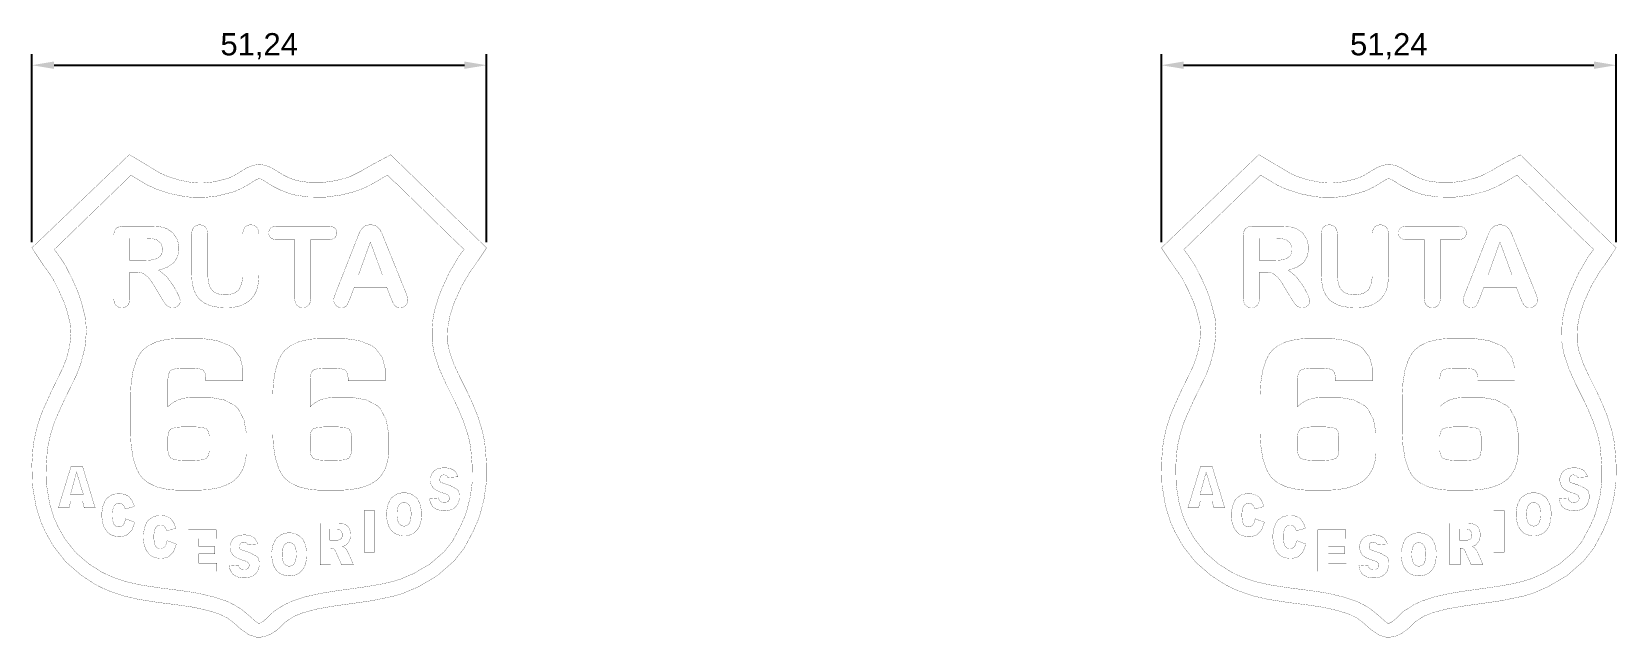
# Model space of a CAD drawing. Header units: millimetres. Extents: x -47 to 132, y -40 to 28.
import ezdxf

# ---------------------------------------------------------------- set-up
doc = ezdxf.new("R2010")
doc.units = ezdxf.units.MM
doc.styles.get("Standard").update_dxf_attribs({"font": 'arial.ttf'})
doc.dimstyles.new('ISO-25', dxfattribs={"dimtxt": 2.5, "dimasz": 2.5, "dimexe": 1.25, "dimexo": 0.625, "dimtad": 1, "dimtxsty": 'Standard', "dimcen": 2.5, "dimadec": 0, "dimazin": 0, "dimtfac": 1, "dimtmove": 0, "dimatfit": 3, "dimfxl": 1, "dimarcsym": 0})

msp = doc.modelspace()

# ---------------------------------------------------------------- blocks, each defined once
blk = doc.blocks.new('*D1')
at = {"color": 0, "lineweight": -2, "transparency": 16777216}
for p, q in [((-46.58, 4.61), (-46.58, 25.79)), ((4.66, 4.61), (4.66, 25.79)), ((-44.08, 24.54), (2.16, 24.54))]:
    blk.add_line(p, q, dxfattribs=at)
at = {"color": 0, "transparency": 16777216}
for points in [[(-44.08, 24.96), (-44.08, 24.13), (-46.58, 24.54)], [(2.16, 24.96), (2.16, 24.13), (4.66, 24.54)]]:
    blk.add_solid(points, dxfattribs=at)
at = {"layer": 'Defpoints', "color": 0, "transparency": 16777216}
for p in [(4.66, 24.54), (-46.58, 3.98), (4.66, 3.98)]:
    blk.add_point(p, dxfattribs=at)
at = {"color": 0, "transparency": 16777216, "insert": (-20.96, 26.67), "char_height": 2.5, "attachment_point": 5}
blk.add_mtext('51,24', dxfattribs=at)
blk = doc.blocks.new('*D3')
at = {"color": 0, "lineweight": -2, "transparency": 16777216}
for p, q in [((80.69, 4.61), (80.69, 25.79)), ((131.93, 4.61), (131.93, 25.79)), ((83.19, 24.54), (129.43, 24.54))]:
    blk.add_line(p, q, dxfattribs=at)
at = {"color": 0, "transparency": 16777216}
for points in [[(83.19, 24.96), (83.19, 24.13), (80.69, 24.54)], [(129.43, 24.96), (129.43, 24.13), (131.93, 24.54)]]:
    blk.add_solid(points, dxfattribs=at)
at = {"layer": 'Defpoints', "color": 0, "transparency": 16777216}
for p in [(131.93, 24.54), (80.69, 3.98), (131.93, 3.98)]:
    blk.add_point(p, dxfattribs=at)
at = {"color": 0, "transparency": 16777216, "insert": (106.31, 26.67), "char_height": 2.5, "attachment_point": 5}
blk.add_mtext('51,24', dxfattribs=at)

# ---------------------------------------------------------------- dimensions: what is measured, and where the dimension line sits
for base, p1, p2, picture, middle in [((4.659, 24.543), (-46.577, 3.984), (4.659, 3.984), '*D1', (-20.959, 26.67)), ((131.929, 24.543), (80.692, 3.984), (131.929, 3.984), '*D3', (106.31, 26.67))]:
    dim = msp.add_linear_dim(base=base, p1=p1, p2=p2, dimstyle='ISO-25')
    dim.commit()
    dim.dimension.update_dxf_attribs({"geometry": picture, "text_midpoint": middle})

# ---------------------------------------------------------------- linework, layer by layer
at = {"color": 0}
for points in [[(4.659, 3.984, 0.0248, 0.0248, 0), (3.384, 2.08, 0.0248, 0.0248, 0), (3.352, 2.034, 0.0248, 0.0248, 0), (3.022, 1.595, 0.0248, 0.0248, 0), (2.989, 1.551, 0.0248, 0.0248, 0), (2.771, 1.256, 0.0248, 0.0248, 0), (1.853, -0.314, 0.0248, 0.0248, 0), (1.101, -1.972, 0.0248, 0.0248, 0), (0.966, -2.311, 0.0248, 0.0248, 0), (0.934, -2.392, 0.0248, 0.0248, 0), (0.667, -3.24, 0.0248, 0.0248, 0), (0.639, -3.324, 0.0248, 0.0248, 0), (0.547, -3.595, 0.0248, 0.0248, 0), (0.314, -4.8, 0.0248, 0.0248, 0), (0.265, -5.937, 0.0248, 0.0248, 0), (0.265, -6.316, 0.0248, 0.0248, 0), (0.265, -6.656, 0.0248, 0.0248, 0), (0.473, -7.677, 0.0248, 0.0248, 0), (0.99, -9.135, 0.0248, 0.0248, 0), (1.646, -10.555, 0.0248, 0.0248, 0), (2.118, -11.491, 0.0248, 0.0248, 0), (2.275, -11.804, 0.0248, 0.0248, 0), (2.462, -12.178, 0.0248, 0.0248, 0), (2.995, -13.318, 0.0248, 0.0248, 0), (3.653, -14.924, 0.0248, 0.0248, 0), (4.171, -16.571, 0.0248, 0.0248, 0), (4.431, -17.801, 0.0248, 0.0248, 0), (4.474, -18.215, 0.0248, 0.0248, 0), (4.531, -18.759, 0.0248, 0.0248, 0), (4.653, -20.399, 0.0248, 0.0248, 0), (4.644, -22.329, 0.0248, 0.0248, 0), (4.38, -24.243, 0.0248, 0.0248, 0), (3.968, -25.857, 0.0248, 0.0248, 0), (3.795, -26.383, 0.0248, 0.0248, 0), (3.71, -26.641, 0.0248, 0.0248, 0), (3.181, -27.844, 0.0248, 0.0248, 0), (2.569, -29.006, 0.0248, 0.0248, 0), (2.444, -29.243, 0.0248, 0.0248, 0), (2.158, -29.779, 0.0248, 0.0248, 0), (1.015, -31.236, 0.0248, 0.0248, 0), (-0.863, -32.882, 0.0248, 0.0248, 0), (-3.026, -34.163, 0.0248, 0.0248, 0), (-4.725, -34.882, 0.0248, 0.0248, 0), (-5.309, -35.061, 0.0248, 0.0248, 0), (-5.787, -35.207, 0.0248, 0.0248, 0), (-8.28, -35.723, 0.0248, 0.0248, 0), (-10.807, -36.084, 0.0248, 0.0248, 0), (-11.301, -36.152, 0.0248, 0.0248, 0), (-11.662, -36.201, 0.0248, 0.0248, 0), (-12.742, -36.355, 0.0248, 0.0248, 0), (-14.401, -36.649, 0.0248, 0.0248, 0), (-16.012, -37.072, 0.0248, 0.0248, 0), (-17.016, -37.47, 0.0248, 0.0248, 0), (-17.311, -37.663, 0.0248, 0.0248, 0), (-17.87, -38.028, 0.0248, 0.0248, 0), (-17.879, -38.033, 0.0248, 0.0248, 0), (-17.887, -38.038, 0.0248, 0.0248, 0), (-17.964, -38.085, 0.0248, 0.0248, 0), (-17.971, -38.09, 0.0248, 0.0248, 0), (-18.008, -38.122, 0.0248, 0.0248, 0), (-18.372, -38.492, 0.0248, 0.0248, 0), (-18.407, -38.527, 0.0248, 0.0248, 0), (-18.541, -38.658, 0.0248, 0.0248, 0), (-18.964, -39.029, 0.0248, 0.0248, 0), (-19.568, -39.442, 0.0248, 0.0248, 0), (-20.238, -39.722, 0.0248, 0.0248, 0), (-20.803, -39.826, 0.0248, 0.0248, 0), (-20.991, -39.826, 0.0248, 0.0248, 0), (-21.275, -39.826, 0.0248, 0.0248, 0), (-22.125, -39.558, 0.0248, 0.0248, 0), (-23.033, -38.922, 0.0248, 0.0248, 0), (-23.874, -38.17, 0.0248, 0.0248, 0), (-24.554, -37.665, 0.0248, 0.0248, 0), (-24.805, -37.551, 0.0248, 0.0248, 0), (-24.841, -37.535, 0.0248, 0.0248, 0), (-25.182, -37.355, 0.0248, 0.0248, 0), (-25.216, -37.336, 0.0248, 0.0248, 0), (-25.44, -37.24, 0.0248, 0.0248, 0), (-26.614, -36.86, 0.0248, 0.0248, 0), (-27.817, -36.578, 0.0248, 0.0248, 0), (-28.055, -36.531, 0.0248, 0.0248, 0), (-28.597, -36.423, 0.0248, 0.0248, 0), (-30.237, -36.182, 0.0248, 0.0248, 0), (-32.417, -35.908, 0.0248, 0.0248, 0), (-34.59, -35.565, 0.0248, 0.0248, 0), (-36.219, -35.188, 0.0248, 0.0248, 0), (-36.746, -35.016, 0.0248, 0.0248, 0), (-36.927, -34.957, 0.0248, 0.0248, 0), (-37.824, -34.64, 0.0248, 0.0248, 0), (-38.698, -34.264, 0.0248, 0.0248, 0), (-38.867, -34.177, 0.0248, 0.0248, 0), (-39.416, -33.891, 0.0248, 0.0248, 0), (-40.987, -32.884, 0.0248, 0.0248, 0), (-42.727, -31.378, 0.0248, 0.0248, 0), (-44.151, -29.573, 0.0248, 0.0248, 0), (-45.071, -27.951, 0.0248, 0.0248, 0), (-45.321, -27.386, 0.0248, 0.0248, 0), (-45.565, -26.834, 0.0248, 0.0248, 0), (-46.108, -25.098, 0.0248, 0.0248, 0), (-46.508, -22.756, 0.0248, 0.0248, 0), (-46.576, -20.373, 0.0248, 0.0248, 0), (-46.447, -18.562, 0.0248, 0.0248, 0), (-46.365, -17.965, 0.0248, 0.0248, 0), (-46.328, -17.693, 0.0248, 0.0248, 0), (-46.019, -16.293, 0.0248, 0.0248, 0), (-45.584, -14.925, 0.0248, 0.0248, 0), (-45.483, -14.671, 0.0248, 0.0248, 0), (-45.318, -14.25, 0.0248, 0.0248, 0), (-44.392, -12.2, 0.0248, 0.0248, 0), (-43.406, -10.179, 0.0248, 0.0248, 0), (-43.209, -9.774, 0.0248, 0.0248, 0), (-43.061, -9.467, 0.0248, 0.0248, 0), (-42.69, -8.509, 0.0248, 0.0248, 0), (-42.317, -7.116, 0.0248, 0.0248, 0), (-42.165, -5.691, 0.0248, 0.0248, 0), (-42.229, -4.661, 0.0248, 0.0248, 0), (-42.31, -4.332, 0.0248, 0.0248, 0), (-42.351, -4.166, 0.0248, 0.0248, 0), (-42.564, -3.311, 0.0248, 0.0248, 0), (-42.821, -2.47, 0.0248, 0.0248, 0), (-42.884, -2.311, 0.0248, 0.0248, 0), (-42.983, -2.063, 0.0248, 0.0248, 0), (-43.5, -0.891, 0.0248, 0.0248, 0), (-44.074, 0.256, 0.0248, 0.0248, 0), (-44.201, 0.49, 0.0248, 0.0248, 0), (-44.274, 0.624, 0.0248, 0.0248, 0), (-44.732, 1.294, 0.0248, 0.0248, 0), (-45.216, 1.952, 0.0248, 0.0248, 0), (-45.302, 2.08, 0.0248, 0.0248, 0), (-46.577, 3.984, 0.0248, 0.0248, 0), (-35.595, 14.476, 0.0248, 0.0248, 0), (-32.302, 12.514, 0.0248, 0.0248, 0), (-32.055, 12.367, 0.0248, 0.0248, 0), (-31.257, 12.018, 0.0248, 0.0248, 0), (-30.034, 11.632, 0.0248, 0.0248, 0), (-28.774, 11.381, 0.0248, 0.0248, 0), (-27.906, 11.292, 0.0248, 0.0248, 0), (-27.616, 11.292, 0.0248, 0.0248, 0), (-27.208, 11.292, 0.0248, 0.0248, 0), (-25.983, 11.427, 0.0248, 0.0248, 0), (-24.687, 11.752, 0.0248, 0.0248, 0), (-24.401, 11.847, 0.0248, 0.0248, 0), (-24.324, 11.873, 0.0248, 0.0248, 0), (-23.901, 12.067, 0.0248, 0.0248, 0), (-23.492, 12.294, 0.0248, 0.0248, 0), (-23.423, 12.335, 0.0248, 0.0248, 0), (-23.271, 12.428, 0.0248, 0.0248, 0), (-22.821, 12.714, 0.0248, 0.0248, 0), (-22.231, 13.049, 0.0248, 0.0248, 0), (-21.6, 13.284, 0.0248, 0.0248, 0), (-21.054, 13.365, 0.0248, 0.0248, 0), (-20.873, 13.36, 0.0248, 0.0248, 0), (-20.698, 13.355, 0.0248, 0.0248, 0), (-20.175, 13.25, 0.0248, 0.0248, 0), (-19.577, 13, 0.0248, 0.0248, 0), (-19.018, 12.665, 0.0248, 0.0248, 0), (-18.586, 12.387, 0.0248, 0.0248, 0), (-18.438, 12.3, 0.0248, 0.0248, 0), (-18.32, 12.231, 0.0248, 0.0248, 0), (-17.672, 11.901, 0.0248, 0.0248, 0), (-16.994, 11.644, 0.0248, 0.0248, 0), (-16.86, 11.61, 0.0248, 0.0248, 0), (-16.489, 11.516, 0.0248, 0.0248, 0), (-15.346, 11.349, 0.0248, 0.0248, 0), (-13.87, 11.333, 0.0248, 0.0248, 0), (-12.405, 11.539, 0.0248, 0.0248, 0), (-11.287, 11.823, 0.0248, 0.0248, 0), (-10.924, 11.944, 0.0248, 0.0248, 0), (-10.658, 12.033, 0.0248, 0.0248, 0), (-9.417, 12.656, 0.0248, 0.0248, 0), (-8.214, 13.362, 0.0248, 0.0248, 0), (-7.968, 13.492, 0.0248, 0.0248, 0), (-6.143, 14.457, 0.0248, 0.0248, 0), (4.659, 3.984, 0.0248, 0.0248, 0)], [(131.929, 3.984, 0.0248, 0.0248, 0), (130.653, 2.08, 0.0248, 0.0248, 0), (130.622, 2.034, 0.0248, 0.0248, 0), (130.291, 1.595, 0.0248, 0.0248, 0), (130.258, 1.551, 0.0248, 0.0248, 0), (130.04, 1.256, 0.0248, 0.0248, 0), (129.122, -0.314, 0.0248, 0.0248, 0), (128.37, -1.972, 0.0248, 0.0248, 0), (128.236, -2.311, 0.0248, 0.0248, 0), (128.204, -2.392, 0.0248, 0.0248, 0), (127.936, -3.24, 0.0248, 0.0248, 0), (127.908, -3.324, 0.0248, 0.0248, 0), (127.816, -3.595, 0.0248, 0.0248, 0), (127.583, -4.8, 0.0248, 0.0248, 0), (127.534, -5.937, 0.0248, 0.0248, 0), (127.534, -6.316, 0.0248, 0.0248, 0), (127.534, -6.656, 0.0248, 0.0248, 0), (127.743, -7.677, 0.0248, 0.0248, 0), (128.259, -9.135, 0.0248, 0.0248, 0), (128.915, -10.555, 0.0248, 0.0248, 0), (129.388, -11.491, 0.0248, 0.0248, 0), (129.544, -11.804, 0.0248, 0.0248, 0), (129.731, -12.178, 0.0248, 0.0248, 0), (130.265, -13.318, 0.0248, 0.0248, 0), (130.922, -14.924, 0.0248, 0.0248, 0), (131.44, -16.571, 0.0248, 0.0248, 0), (131.7, -17.801, 0.0248, 0.0248, 0), (131.744, -18.215, 0.0248, 0.0248, 0), (131.8, -18.759, 0.0248, 0.0248, 0), (131.922, -20.399, 0.0248, 0.0248, 0), (131.913, -22.329, 0.0248, 0.0248, 0), (131.649, -24.243, 0.0248, 0.0248, 0), (131.238, -25.857, 0.0248, 0.0248, 0), (131.064, -26.383, 0.0248, 0.0248, 0), (130.979, -26.641, 0.0248, 0.0248, 0), (130.45, -27.844, 0.0248, 0.0248, 0), (129.839, -29.006, 0.0248, 0.0248, 0), (129.713, -29.243, 0.0248, 0.0248, 0), (129.428, -29.779, 0.0248, 0.0248, 0), (128.284, -31.236, 0.0248, 0.0248, 0), (126.406, -32.882, 0.0248, 0.0248, 0), (124.243, -34.163, 0.0248, 0.0248, 0), (122.544, -34.882, 0.0248, 0.0248, 0), (121.96, -35.061, 0.0248, 0.0248, 0), (121.483, -35.207, 0.0248, 0.0248, 0), (118.989, -35.723, 0.0248, 0.0248, 0), (116.462, -36.084, 0.0248, 0.0248, 0), (115.968, -36.152, 0.0248, 0.0248, 0), (115.608, -36.201, 0.0248, 0.0248, 0), (114.527, -36.355, 0.0248, 0.0248, 0), (112.868, -36.649, 0.0248, 0.0248, 0), (111.257, -37.072, 0.0248, 0.0248, 0), (110.253, -37.47, 0.0248, 0.0248, 0), (109.958, -37.663, 0.0248, 0.0248, 0), (109.399, -38.028, 0.0248, 0.0248, 0), (109.39, -38.033, 0.0248, 0.0248, 0), (109.383, -38.038, 0.0248, 0.0248, 0), (109.306, -38.085, 0.0248, 0.0248, 0), (109.298, -38.09, 0.0248, 0.0248, 0), (109.261, -38.122, 0.0248, 0.0248, 0), (108.897, -38.492, 0.0248, 0.0248, 0), (108.862, -38.527, 0.0248, 0.0248, 0), (108.728, -38.658, 0.0248, 0.0248, 0), (108.305, -39.029, 0.0248, 0.0248, 0), (107.701, -39.442, 0.0248, 0.0248, 0), (107.031, -39.722, 0.0248, 0.0248, 0), (106.466, -39.826, 0.0248, 0.0248, 0), (106.278, -39.826, 0.0248, 0.0248, 0), (105.995, -39.826, 0.0248, 0.0248, 0), (105.145, -39.558, 0.0248, 0.0248, 0), (104.236, -38.922, 0.0248, 0.0248, 0), (103.396, -38.17, 0.0248, 0.0248, 0), (102.715, -37.665, 0.0248, 0.0248, 0), (102.465, -37.551, 0.0248, 0.0248, 0), (102.428, -37.535, 0.0248, 0.0248, 0), (102.087, -37.355, 0.0248, 0.0248, 0), (102.053, -37.336, 0.0248, 0.0248, 0), (101.829, -37.24, 0.0248, 0.0248, 0), (100.655, -36.86, 0.0248, 0.0248, 0), (99.453, -36.578, 0.0248, 0.0248, 0), (99.215, -36.531, 0.0248, 0.0248, 0), (98.673, -36.423, 0.0248, 0.0248, 0), (97.033, -36.182, 0.0248, 0.0248, 0), (94.852, -35.908, 0.0248, 0.0248, 0), (92.679, -35.565, 0.0248, 0.0248, 0), (91.05, -35.188, 0.0248, 0.0248, 0), (90.523, -35.016, 0.0248, 0.0248, 0), (90.343, -34.957, 0.0248, 0.0248, 0), (89.445, -34.64, 0.0248, 0.0248, 0), (88.571, -34.264, 0.0248, 0.0248, 0), (88.402, -34.177, 0.0248, 0.0248, 0), (87.853, -33.891, 0.0248, 0.0248, 0), (86.282, -32.884, 0.0248, 0.0248, 0), (84.542, -31.378, 0.0248, 0.0248, 0), (83.118, -29.573, 0.0248, 0.0248, 0), (82.198, -27.951, 0.0248, 0.0248, 0), (81.948, -27.386, 0.0248, 0.0248, 0), (81.704, -26.834, 0.0248, 0.0248, 0), (81.162, -25.098, 0.0248, 0.0248, 0), (80.761, -22.756, 0.0248, 0.0248, 0), (80.693, -20.373, 0.0248, 0.0248, 0), (80.822, -18.562, 0.0248, 0.0248, 0), (80.904, -17.965, 0.0248, 0.0248, 0), (80.941, -17.693, 0.0248, 0.0248, 0), (81.25, -16.293, 0.0248, 0.0248, 0), (81.685, -14.925, 0.0248, 0.0248, 0), (81.786, -14.671, 0.0248, 0.0248, 0), (81.952, -14.25, 0.0248, 0.0248, 0), (82.877, -12.2, 0.0248, 0.0248, 0), (83.863, -10.179, 0.0248, 0.0248, 0), (84.06, -9.774, 0.0248, 0.0248, 0), (84.209, -9.467, 0.0248, 0.0248, 0), (84.579, -8.509, 0.0248, 0.0248, 0), (84.952, -7.116, 0.0248, 0.0248, 0), (85.105, -5.691, 0.0248, 0.0248, 0), (85.04, -4.661, 0.0248, 0.0248, 0), (84.96, -4.332, 0.0248, 0.0248, 0), (84.918, -4.166, 0.0248, 0.0248, 0), (84.705, -3.311, 0.0248, 0.0248, 0), (84.448, -2.47, 0.0248, 0.0248, 0), (84.385, -2.311, 0.0248, 0.0248, 0), (84.286, -2.063, 0.0248, 0.0248, 0), (83.77, -0.891, 0.0248, 0.0248, 0), (83.195, 0.256, 0.0248, 0.0248, 0), (83.068, 0.49, 0.0248, 0.0248, 0), (82.996, 0.624, 0.0248, 0.0248, 0), (82.537, 1.294, 0.0248, 0.0248, 0), (82.053, 1.952, 0.0248, 0.0248, 0), (81.967, 2.08, 0.0248, 0.0248, 0), (80.692, 3.984, 0.0248, 0.0248, 0), (91.674, 14.476, 0.0248, 0.0248, 0), (94.967, 12.514, 0.0248, 0.0248, 0), (95.214, 12.367, 0.0248, 0.0248, 0), (96.012, 12.018, 0.0248, 0.0248, 0), (97.235, 11.632, 0.0248, 0.0248, 0), (98.495, 11.381, 0.0248, 0.0248, 0), (99.364, 11.292, 0.0248, 0.0248, 0), (99.653, 11.292, 0.0248, 0.0248, 0), (100.061, 11.292, 0.0248, 0.0248, 0), (101.286, 11.427, 0.0248, 0.0248, 0), (102.582, 11.752, 0.0248, 0.0248, 0), (102.869, 11.847, 0.0248, 0.0248, 0), (102.945, 11.873, 0.0248, 0.0248, 0), (103.369, 12.067, 0.0248, 0.0248, 0), (103.777, 12.294, 0.0248, 0.0248, 0), (103.846, 12.335, 0.0248, 0.0248, 0), (103.998, 12.428, 0.0248, 0.0248, 0), (104.449, 12.714, 0.0248, 0.0248, 0), (105.039, 13.049, 0.0248, 0.0248, 0), (105.669, 13.284, 0.0248, 0.0248, 0), (106.215, 13.365, 0.0248, 0.0248, 0), (106.397, 13.36, 0.0248, 0.0248, 0), (106.572, 13.355, 0.0248, 0.0248, 0), (107.095, 13.25, 0.0248, 0.0248, 0), (107.692, 13, 0.0248, 0.0248, 0), (108.251, 12.665, 0.0248, 0.0248, 0), (108.684, 12.387, 0.0248, 0.0248, 0), (108.832, 12.3, 0.0248, 0.0248, 0), (108.95, 12.231, 0.0248, 0.0248, 0), (109.597, 11.901, 0.0248, 0.0248, 0), (110.275, 11.644, 0.0248, 0.0248, 0), (110.409, 11.61, 0.0248, 0.0248, 0), (110.78, 11.516, 0.0248, 0.0248, 0), (111.924, 11.349, 0.0248, 0.0248, 0), (113.399, 11.333, 0.0248, 0.0248, 0), (114.865, 11.539, 0.0248, 0.0248, 0), (115.982, 11.823, 0.0248, 0.0248, 0), (116.345, 11.944, 0.0248, 0.0248, 0), (116.611, 12.033, 0.0248, 0.0248, 0), (117.852, 12.656, 0.0248, 0.0248, 0), (119.055, 13.362, 0.0248, 0.0248, 0), (119.302, 13.492, 0.0248, 0.0248, 0), (121.126, 14.457, 0.0248, 0.0248, 0), (131.929, 3.984, 0.0248, 0.0248, 0)], [(-44.052, 3.831, 0.0248, 0.0248, 0), (-43.953, 3.682, 0.0248, 0.0248, 0), (-43.41, 2.937, 0.0248, 0.0248, 0), (-42.893, 2.167, 0.0248, 0.0248, 0), (-42.805, 2.006, 0.0248, 0.0248, 0), (-42.649, 1.716, 0.0248, 0.0248, 0), (-42.014, 0.459, 0.0248, 0.0248, 0), (-41.452, -0.827, 0.0248, 0.0248, 0), (-41.331, -1.131, 0.0248, 0.0248, 0), (-41.256, -1.32, 0.0248, 0.0248, 0), (-40.948, -2.309, 0.0248, 0.0248, 0), (-40.692, -3.316, 0.0248, 0.0248, 0), (-40.642, -3.515, 0.0248, 0.0248, 0), (-40.533, -3.96, 0.0248, 0.0248, 0), (-40.426, -5.349, 0.0248, 0.0248, 0), (-40.593, -7.224, 0.0248, 0.0248, 0), (-41.059, -9.042, 0.0248, 0.0248, 0), (-41.54, -10.303, 0.0248, 0.0248, 0), (-41.736, -10.707, 0.0248, 0.0248, 0), (-41.933, -11.112, 0.0248, 0.0248, 0), (-42.916, -13.123, 0.0248, 0.0248, 0), (-43.839, -15.164, 0.0248, 0.0248, 0), (-44.005, -15.585, 0.0248, 0.0248, 0), (-44.088, -15.794, 0.0248, 0.0248, 0), (-44.465, -16.987, 0.0248, 0.0248, 0), (-44.739, -18.207, 0.0248, 0.0248, 0), (-44.769, -18.429, 0.0248, 0.0248, 0), (-44.843, -18.967, 0.0248, 0.0248, 0), (-44.964, -20.598, 0.0248, 0.0248, 0), (-44.914, -22.733, 0.0248, 0.0248, 0), (-44.567, -24.82, 0.0248, 0.0248, 0), (-44.091, -26.361, 0.0248, 0.0248, 0), (-43.875, -26.85, 0.0248, 0.0248, 0), (-43.66, -27.335, 0.0248, 0.0248, 0), (-42.876, -28.731, 0.0248, 0.0248, 0), (-41.666, -30.275, 0.0248, 0.0248, 0), (-40.167, -31.569, 0.0248, 0.0248, 0), (-38.783, -32.45, 0.0248, 0.0248, 0), (-38.3, -32.701, 0.0248, 0.0248, 0), (-38.161, -32.773, 0.0248, 0.0248, 0), (-37.407, -33.092, 0.0248, 0.0248, 0), (-36.627, -33.365, 0.0248, 0.0248, 0), (-36.475, -33.415, 0.0248, 0.0248, 0), (-35.962, -33.582, 0.0248, 0.0248, 0), (-34.376, -33.94, 0.0248, 0.0248, 0), (-32.169, -34.282, 0.0248, 0.0248, 0), (-29.947, -34.562, 0.0248, 0.0248, 0), (-28.336, -34.797, 0.0248, 0.0248, 0), (-27.804, -34.902, 0.0248, 0.0248, 0), (-27.513, -34.959, 0.0248, 0.0248, 0), (-26.061, -35.308, 0.0248, 0.0248, 0), (-24.65, -35.773, 0.0248, 0.0248, 0), (-24.381, -35.889, 0.0248, 0.0248, 0), (-24.329, -35.911, 0.0248, 0.0248, 0), (-24.158, -36.003, 0.0248, 0.0248, 0), (-23.992, -36.096, 0.0248, 0.0248, 0), (-23.941, -36.119, 0.0248, 0.0248, 0), (-23.672, -36.241, 0.0248, 0.0248, 0), (-22.919, -36.732, 0.0248, 0.0248, 0), (-22.065, -37.433, 0.0248, 0.0248, 0), (-21.413, -38.009, 0.0248, 0.0248, 0), (-21.097, -38.248, 0.0248, 0.0248, 0), (-20.992, -38.248, 0.0248, 0.0248, 0), (-20.886, -38.248, 0.0248, 0.0248, 0), (-20.566, -38.085, 0.0248, 0.0248, 0), (-20.105, -37.702, 0.0248, 0.0248, 0), (-19.656, -37.255, 0.0248, 0.0248, 0), (-19.37, -36.98, 0.0248, 0.0248, 0), (-19.264, -36.903, 0.0248, 0.0248, 0), (-19.243, -36.887, 0.0248, 0.0248, 0), (-19.08, -36.787, 0.0248, 0.0248, 0), (-19.059, -36.774, 0.0248, 0.0248, 0), (-18.492, -36.405, 0.0248, 0.0248, 0), (-18.199, -36.211, 0.0248, 0.0248, 0), (-17.232, -35.759, 0.0248, 0.0248, 0), (-15.739, -35.273, 0.0248, 0.0248, 0), (-14.08, -34.908, 0.0248, 0.0248, 0), (-12.318, -34.621, 0.0248, 0.0248, 0), (-10.519, -34.373, 0.0248, 0.0248, 0), (-8.747, -34.122, 0.0248, 0.0248, 0), (-7.068, -33.827, 0.0248, 0.0248, 0), (-5.919, -33.562, 0.0248, 0.0248, 0), (-5.544, -33.448, 0.0248, 0.0248, 0), (-5.037, -33.293, 0.0248, 0.0248, 0), (-3.563, -32.671, 0.0248, 0.0248, 0), (-1.71, -31.585, 0.0248, 0.0248, 0), (-0.128, -30.22, 0.0248, 0.0248, 0), (0.811, -29.044, 0.0248, 0.0248, 0), (1.043, -28.609, 0.0248, 0.0248, 0), (1.154, -28.399, 0.0248, 0.0248, 0), (1.712, -27.353, 0.0248, 0.0248, 0), (2.201, -26.264, 0.0248, 0.0248, 0), (2.277, -26.034, 0.0248, 0.0248, 0), (2.438, -25.543, 0.0248, 0.0248, 0), (2.823, -24.037, 0.0248, 0.0248, 0), (3.053, -22.308, 0.0248, 0.0248, 0), (3.043, -20.585, 0.0248, 0.0248, 0), (2.921, -19.103, 0.0248, 0.0248, 0), (2.87, -18.611, 0.0248, 0.0248, 0), (2.831, -18.241, 0.0248, 0.0248, 0), (2.588, -17.147, 0.0248, 0.0248, 0), (2.097, -15.64, 0.0248, 0.0248, 0), (1.486, -14.172, 0.0248, 0.0248, 0), (1.009, -13.156, 0.0248, 0.0248, 0), (0.842, -12.822, 0.0248, 0.0248, 0), (0.647, -12.433, 0.0248, 0.0248, 0), (0.064, -11.262, 0.0248, 0.0248, 0), (-0.687, -9.583, 0.0248, 0.0248, 0), (-1.252, -7.848, 0.0248, 0.0248, 0), (-1.475, -6.552, 0.0248, 0.0248, 0), (-1.475, -6.121, 0.0248, 0.0248, 0), (-1.475, -5.863, 0.0248, 0.0248, 0), (-1.463, -5.091, 0.0248, 0.0248, 0), (-1.4, -4.174, 0.0248, 0.0248, 0), (-1.248, -3.272, 0.0248, 0.0248, 0), (-1.048, -2.53, 0.0248, 0.0248, 0), (-0.967, -2.288, 0.0248, 0.0248, 0), (-0.931, -2.183, 0.0248, 0.0248, 0), (-0.783, -1.701, 0.0248, 0.0248, 0), (-0.626, -1.23, 0.0248, 0.0248, 0), (-0.587, -1.131, 0.0248, 0.0248, 0), (-0.429, -0.732, 0.0248, 0.0248, 0), (0.453, 1.198, 0.0248, 0.0248, 0), (1.532, 3.027, 0.0248, 0.0248, 0), (1.789, 3.374, 0.0248, 0.0248, 0), (1.818, 3.413, 0.0248, 0.0248, 0), (2.109, 3.794, 0.0248, 0.0248, 0), (2.134, 3.831, 0.0248, 0.0248, 0), (2.048, 3.889, 0.0248, 0.0248, 0), (1.82, 4.105, 0.0248, 0.0248, 0), (1.206, 4.686, 0.0248, 0.0248, 0), (0.389, 5.476, 0.0248, 0.0248, 0), (-0.533, 6.375, 0.0248, 0.0248, 0), (-1.462, 7.284, 0.0248, 0.0248, 0), (-2.299, 8.104, 0.0248, 0.0248, 0), (-2.947, 8.737, 0.0248, 0.0248, 0), (-3.215, 8.997, 0.0248, 0.0248, 0), (-3.307, 9.082, 0.0248, 0.0248, 0), (-3.31, 9.085, 0.0248, 0.0248, 0), (-3.372, 9.144, 0.0248, 0.0248, 0), (-3.375, 9.147, 0.0248, 0.0248, 0), (-5.401, 11.129, 0.0248, 0.0248, 0), (-5.454, 11.183, 0.0248, 0.0248, 0), (-5.687, 11.379, 0.0248, 0.0248, 0), (-5.919, 11.575, 0.0248, 0.0248, 0), (-5.971, 11.628, 0.0248, 0.0248, 0), (-6.019, 11.677, 0.0248, 0.0248, 0), (-6.248, 11.896, 0.0248, 0.0248, 0), (-6.453, 12.127, 0.0248, 0.0248, 0), (-6.488, 12.18, 0.0248, 0.0248, 0), (-6.704, 12.067, 0.0248, 0.0248, 0), (-7.336, 11.702, 0.0248, 0.0248, 0), (-8.114, 11.243, 0.0248, 0.0248, 0), (-8.929, 10.817, 0.0248, 0.0248, 0), (-9.643, 10.516, 0.0248, 0.0248, 0), (-9.887, 10.435, 0.0248, 0.0248, 0), (-10.34, 10.284, 0.0248, 0.0248, 0), (-11.733, 9.934, 0.0248, 0.0248, 0), (-13.569, 9.685, 0.0248, 0.0248, 0), (-15.421, 9.713, 0.0248, 0.0248, 0), (-16.853, 9.924, 0.0248, 0.0248, 0), (-17.318, 10.041, 0.0248, 0.0248, 0), (-17.509, 10.09, 0.0248, 0.0248, 0), (-18.469, 10.445, 0.0248, 0.0248, 0), (-19.39, 10.906, 0.0248, 0.0248, 0), (-19.561, 11.006, 0.0248, 0.0248, 0), (-19.694, 11.085, 0.0248, 0.0248, 0), (-20.086, 11.33, 0.0248, 0.0248, 0), (-20.453, 11.567, 0.0248, 0.0248, 0), (-20.715, 11.715, 0.0248, 0.0248, 0), (-20.923, 11.772, 0.0248, 0.0248, 0), (-21.131, 11.737, 0.0248, 0.0248, 0), (-21.391, 11.607, 0.0248, 0.0248, 0), (-21.754, 11.381, 0.0248, 0.0248, 0), (-22.144, 11.136, 0.0248, 0.0248, 0), (-22.274, 11.057, 0.0248, 0.0248, 0), (-22.375, 10.997, 0.0248, 0.0248, 0), (-22.987, 10.665, 0.0248, 0.0248, 0), (-23.639, 10.374, 0.0248, 0.0248, 0), (-23.757, 10.334, 0.0248, 0.0248, 0), (-24.113, 10.217, 0.0248, 0.0248, 0), (-25.732, 9.812, 0.0248, 0.0248, 0), (-27.291, 9.642, 0.0248, 0.0248, 0), (-27.81, 9.642, 0.0248, 0.0248, 0), (-28.197, 9.642, 0.0248, 0.0248, 0), (-29.357, 9.759, 0.0248, 0.0248, 0), (-30.975, 10.086, 0.0248, 0.0248, 0), (-32.518, 10.589, 0.0248, 0.0248, 0), (-33.526, 11.043, 0.0248, 0.0248, 0), (-33.839, 11.232, 0.0248, 0.0248, 0), (-35.43, 12.18, 0.0248, 0.0248, 0), (-35.456, 12.141, 0.0248, 0.0248, 0), (-35.554, 12.035, 0.0248, 0.0248, 0), (-35.78, 11.802, 0.0248, 0.0248, 0), (-36.078, 11.508, 0.0248, 0.0248, 0), (-36.416, 11.182, 0.0248, 0.0248, 0), (-36.764, 10.849, 0.0248, 0.0248, 0), (-37.09, 10.539, 0.0248, 0.0248, 0), (-37.363, 10.278, 0.0248, 0.0248, 0), (-37.506, 10.14, 0.0248, 0.0248, 0), (-37.552, 10.093, 0.0248, 0.0248, 0), (-42.677, 5.129, 0.0248, 0.0248, 0), (-42.788, 5.038, 0.0248, 0.0248, 0), (-43.363, 4.455, 0.0248, 0.0248, 0), (-43.941, 3.906, 0.0248, 0.0248, 0), (-44.052, 3.831, 0.0248, 0.0248, 0)], [(83.217, 3.831, 0.0248, 0.0248, 0), (83.317, 3.682, 0.0248, 0.0248, 0), (83.859, 2.937, 0.0248, 0.0248, 0), (84.377, 2.167, 0.0248, 0.0248, 0), (84.464, 2.006, 0.0248, 0.0248, 0), (84.621, 1.716, 0.0248, 0.0248, 0), (85.256, 0.459, 0.0248, 0.0248, 0), (85.818, -0.827, 0.0248, 0.0248, 0), (85.938, -1.131, 0.0248, 0.0248, 0), (86.013, -1.32, 0.0248, 0.0248, 0), (86.321, -2.309, 0.0248, 0.0248, 0), (86.577, -3.316, 0.0248, 0.0248, 0), (86.627, -3.515, 0.0248, 0.0248, 0), (86.736, -3.96, 0.0248, 0.0248, 0), (86.844, -5.349, 0.0248, 0.0248, 0), (86.676, -7.224, 0.0248, 0.0248, 0), (86.21, -9.042, 0.0248, 0.0248, 0), (85.729, -10.303, 0.0248, 0.0248, 0), (85.534, -10.707, 0.0248, 0.0248, 0), (85.337, -11.112, 0.0248, 0.0248, 0), (84.353, -13.123, 0.0248, 0.0248, 0), (83.431, -15.164, 0.0248, 0.0248, 0), (83.264, -15.585, 0.0248, 0.0248, 0), (83.181, -15.794, 0.0248, 0.0248, 0), (82.804, -16.987, 0.0248, 0.0248, 0), (82.531, -18.207, 0.0248, 0.0248, 0), (82.5, -18.429, 0.0248, 0.0248, 0), (82.426, -18.967, 0.0248, 0.0248, 0), (82.306, -20.598, 0.0248, 0.0248, 0), (82.356, -22.733, 0.0248, 0.0248, 0), (82.702, -24.82, 0.0248, 0.0248, 0), (83.179, -26.361, 0.0248, 0.0248, 0), (83.395, -26.85, 0.0248, 0.0248, 0), (83.609, -27.335, 0.0248, 0.0248, 0), (84.394, -28.731, 0.0248, 0.0248, 0), (85.603, -30.275, 0.0248, 0.0248, 0), (87.103, -31.569, 0.0248, 0.0248, 0), (88.486, -32.45, 0.0248, 0.0248, 0), (88.969, -32.701, 0.0248, 0.0248, 0), (89.108, -32.773, 0.0248, 0.0248, 0), (89.863, -33.092, 0.0248, 0.0248, 0), (90.642, -33.365, 0.0248, 0.0248, 0), (90.794, -33.415, 0.0248, 0.0248, 0), (91.307, -33.582, 0.0248, 0.0248, 0), (92.893, -33.94, 0.0248, 0.0248, 0), (95.1, -34.282, 0.0248, 0.0248, 0), (97.322, -34.562, 0.0248, 0.0248, 0), (98.933, -34.797, 0.0248, 0.0248, 0), (99.466, -34.902, 0.0248, 0.0248, 0), (99.756, -34.959, 0.0248, 0.0248, 0), (101.208, -35.308, 0.0248, 0.0248, 0), (102.619, -35.773, 0.0248, 0.0248, 0), (102.889, -35.889, 0.0248, 0.0248, 0), (102.941, -35.911, 0.0248, 0.0248, 0), (103.111, -36.003, 0.0248, 0.0248, 0), (103.277, -36.096, 0.0248, 0.0248, 0), (103.328, -36.119, 0.0248, 0.0248, 0), (103.597, -36.241, 0.0248, 0.0248, 0), (104.35, -36.732, 0.0248, 0.0248, 0), (105.204, -37.433, 0.0248, 0.0248, 0), (105.857, -38.009, 0.0248, 0.0248, 0), (106.172, -38.248, 0.0248, 0.0248, 0), (106.277, -38.248, 0.0248, 0.0248, 0), (106.383, -38.248, 0.0248, 0.0248, 0), (106.704, -38.085, 0.0248, 0.0248, 0), (107.164, -37.702, 0.0248, 0.0248, 0), (107.614, -37.255, 0.0248, 0.0248, 0), (107.899, -36.98, 0.0248, 0.0248, 0), (108.005, -36.903, 0.0248, 0.0248, 0), (108.026, -36.887, 0.0248, 0.0248, 0), (108.189, -36.787, 0.0248, 0.0248, 0), (108.211, -36.774, 0.0248, 0.0248, 0), (108.777, -36.405, 0.0248, 0.0248, 0), (109.07, -36.211, 0.0248, 0.0248, 0), (110.037, -35.759, 0.0248, 0.0248, 0), (111.53, -35.273, 0.0248, 0.0248, 0), (113.189, -34.908, 0.0248, 0.0248, 0), (114.951, -34.621, 0.0248, 0.0248, 0), (116.751, -34.373, 0.0248, 0.0248, 0), (118.522, -34.122, 0.0248, 0.0248, 0), (120.202, -33.827, 0.0248, 0.0248, 0), (121.351, -33.562, 0.0248, 0.0248, 0), (121.725, -33.448, 0.0248, 0.0248, 0), (122.233, -33.293, 0.0248, 0.0248, 0), (123.707, -32.671, 0.0248, 0.0248, 0), (125.559, -31.585, 0.0248, 0.0248, 0), (127.141, -30.22, 0.0248, 0.0248, 0), (128.081, -29.044, 0.0248, 0.0248, 0), (128.312, -28.609, 0.0248, 0.0248, 0), (128.423, -28.399, 0.0248, 0.0248, 0), (128.982, -27.353, 0.0248, 0.0248, 0), (129.47, -26.264, 0.0248, 0.0248, 0), (129.546, -26.034, 0.0248, 0.0248, 0), (129.707, -25.543, 0.0248, 0.0248, 0), (130.092, -24.037, 0.0248, 0.0248, 0), (130.322, -22.308, 0.0248, 0.0248, 0), (130.312, -20.585, 0.0248, 0.0248, 0), (130.19, -19.103, 0.0248, 0.0248, 0), (130.139, -18.611, 0.0248, 0.0248, 0), (130.1, -18.241, 0.0248, 0.0248, 0), (129.857, -17.147, 0.0248, 0.0248, 0), (129.367, -15.64, 0.0248, 0.0248, 0), (128.755, -14.172, 0.0248, 0.0248, 0), (128.279, -13.156, 0.0248, 0.0248, 0), (128.112, -12.822, 0.0248, 0.0248, 0), (127.916, -12.433, 0.0248, 0.0248, 0), (127.333, -11.262, 0.0248, 0.0248, 0), (126.583, -9.583, 0.0248, 0.0248, 0), (126.017, -7.848, 0.0248, 0.0248, 0), (125.794, -6.552, 0.0248, 0.0248, 0), (125.794, -6.121, 0.0248, 0.0248, 0), (125.794, -5.863, 0.0248, 0.0248, 0), (125.806, -5.091, 0.0248, 0.0248, 0), (125.869, -4.174, 0.0248, 0.0248, 0), (126.022, -3.272, 0.0248, 0.0248, 0), (126.221, -2.53, 0.0248, 0.0248, 0), (126.303, -2.288, 0.0248, 0.0248, 0), (126.338, -2.183, 0.0248, 0.0248, 0), (126.486, -1.701, 0.0248, 0.0248, 0), (126.643, -1.23, 0.0248, 0.0248, 0), (126.682, -1.131, 0.0248, 0.0248, 0), (126.84, -0.732, 0.0248, 0.0248, 0), (127.722, 1.198, 0.0248, 0.0248, 0), (128.801, 3.027, 0.0248, 0.0248, 0), (129.059, 3.374, 0.0248, 0.0248, 0), (129.087, 3.413, 0.0248, 0.0248, 0), (129.378, 3.794, 0.0248, 0.0248, 0), (129.403, 3.831, 0.0248, 0.0248, 0), (129.317, 3.889, 0.0248, 0.0248, 0), (129.09, 4.105, 0.0248, 0.0248, 0), (128.476, 4.686, 0.0248, 0.0248, 0), (127.658, 5.476, 0.0248, 0.0248, 0), (126.736, 6.375, 0.0248, 0.0248, 0), (125.807, 7.284, 0.0248, 0.0248, 0), (124.97, 8.104, 0.0248, 0.0248, 0), (124.322, 8.737, 0.0248, 0.0248, 0), (124.054, 8.997, 0.0248, 0.0248, 0), (123.963, 9.082, 0.0248, 0.0248, 0), (123.959, 9.085, 0.0248, 0.0248, 0), (123.898, 9.144, 0.0248, 0.0248, 0), (123.894, 9.147, 0.0248, 0.0248, 0), (121.868, 11.129, 0.0248, 0.0248, 0), (121.815, 11.183, 0.0248, 0.0248, 0), (121.583, 11.379, 0.0248, 0.0248, 0), (121.351, 11.575, 0.0248, 0.0248, 0), (121.298, 11.628, 0.0248, 0.0248, 0), (121.25, 11.677, 0.0248, 0.0248, 0), (121.021, 11.896, 0.0248, 0.0248, 0), (120.816, 12.127, 0.0248, 0.0248, 0), (120.781, 12.18, 0.0248, 0.0248, 0), (120.566, 12.067, 0.0248, 0.0248, 0), (119.933, 11.702, 0.0248, 0.0248, 0), (119.155, 11.243, 0.0248, 0.0248, 0), (118.34, 10.817, 0.0248, 0.0248, 0), (117.626, 10.516, 0.0248, 0.0248, 0), (117.382, 10.435, 0.0248, 0.0248, 0), (116.929, 10.284, 0.0248, 0.0248, 0), (115.536, 9.934, 0.0248, 0.0248, 0), (113.7, 9.685, 0.0248, 0.0248, 0), (111.848, 9.713, 0.0248, 0.0248, 0), (110.416, 9.924, 0.0248, 0.0248, 0), (109.951, 10.041, 0.0248, 0.0248, 0), (109.76, 10.09, 0.0248, 0.0248, 0), (108.8, 10.445, 0.0248, 0.0248, 0), (107.879, 10.906, 0.0248, 0.0248, 0), (107.709, 11.006, 0.0248, 0.0248, 0), (107.575, 11.085, 0.0248, 0.0248, 0), (107.183, 11.33, 0.0248, 0.0248, 0), (106.816, 11.567, 0.0248, 0.0248, 0), (106.554, 11.715, 0.0248, 0.0248, 0), (106.346, 11.772, 0.0248, 0.0248, 0), (106.138, 11.737, 0.0248, 0.0248, 0), (105.879, 11.607, 0.0248, 0.0248, 0), (105.515, 11.381, 0.0248, 0.0248, 0), (105.126, 11.136, 0.0248, 0.0248, 0), (104.995, 11.057, 0.0248, 0.0248, 0), (104.895, 10.997, 0.0248, 0.0248, 0), (104.282, 10.665, 0.0248, 0.0248, 0), (103.631, 10.374, 0.0248, 0.0248, 0), (103.512, 10.334, 0.0248, 0.0248, 0), (103.156, 10.217, 0.0248, 0.0248, 0), (101.537, 9.812, 0.0248, 0.0248, 0), (99.978, 9.642, 0.0248, 0.0248, 0), (99.459, 9.642, 0.0248, 0.0248, 0), (99.072, 9.642, 0.0248, 0.0248, 0), (97.913, 9.759, 0.0248, 0.0248, 0), (96.294, 10.086, 0.0248, 0.0248, 0), (94.751, 10.589, 0.0248, 0.0248, 0), (93.743, 11.043, 0.0248, 0.0248, 0), (93.43, 11.232, 0.0248, 0.0248, 0), (91.839, 12.18, 0.0248, 0.0248, 0), (91.813, 12.141, 0.0248, 0.0248, 0), (91.715, 12.035, 0.0248, 0.0248, 0), (91.489, 11.802, 0.0248, 0.0248, 0), (91.191, 11.508, 0.0248, 0.0248, 0), (90.853, 11.182, 0.0248, 0.0248, 0), (90.506, 10.849, 0.0248, 0.0248, 0), (90.18, 10.539, 0.0248, 0.0248, 0), (89.906, 10.278, 0.0248, 0.0248, 0), (89.764, 10.14, 0.0248, 0.0248, 0), (89.717, 10.093, 0.0248, 0.0248, 0), (84.592, 5.129, 0.0248, 0.0248, 0), (84.482, 5.038, 0.0248, 0.0248, 0), (83.906, 4.455, 0.0248, 0.0248, 0), (83.328, 3.906, 0.0248, 0.0248, 0), (83.217, 3.831, 0.0248, 0.0248, 0)], [(-34.886, 1.261, 0.0248, 0.0248, 0), (-35.527, 1.261, 0.0248, 0.0248, 0), (-35.527, -1.634, 0.0248, 0.0248, 0), (-35.527, -1.758, 0.0248, 0.0248, 0), (-35.59, -2.13, 0.0248, 0.0248, 0), (-35.737, -2.43, 0.0248, 0.0248, 0), (-35.779, -2.476, 0.0248, 0.0248, 0), (-35.821, -2.52, 0.0248, 0.0248, 0), (-36.07, -2.679, 0.0248, 0.0248, 0), (-36.345, -2.747, 0.0248, 0.0248, 0), (-36.436, -2.747, 0.0248, 0.0248, 0), (-36.533, -2.747, 0.0248, 0.0248, 0), (-36.825, -2.676, 0.0248, 0.0248, 0), (-37.075, -2.51, 0.0248, 0.0248, 0), (-37.115, -2.463, 0.0248, 0.0248, 0), (-37.155, -2.416, 0.0248, 0.0248, 0), (-37.294, -2.114, 0.0248, 0.0248, 0), (-37.354, -1.754, 0.0248, 0.0248, 0), (-37.354, -1.634, 0.0248, 0.0248, 0), (-37.354, 5.309, 0.0248, 0.0248, 0), (-37.354, 5.437, 0.0248, 0.0248, 0), (-37.288, 5.818, 0.0248, 0.0248, 0), (-37.134, 6.12, 0.0248, 0.0248, 0), (-37.09, 6.164, 0.0248, 0.0248, 0), (-37.046, 6.208, 0.0248, 0.0248, 0), (-36.743, 6.363, 0.0248, 0.0248, 0), (-36.362, 6.429, 0.0248, 0.0248, 0), (-36.234, 6.429, 0.0248, 0.0248, 0), (-33.262, 6.429, 0.0248, 0.0248, 0), (-32.999, 6.429, 0.0248, 0.0248, 0), (-32.283, 6.385, 0.0248, 0.0248, 0), (-32.21, 6.376, 0.0248, 0.0248, 0), (-32.137, 6.368, 0.0248, 0.0248, 0), (-31.48, 6.191, 0.0248, 0.0248, 0), (-31.422, 6.164, 0.0248, 0.0248, 0), (-31.351, 6.134, 0.0248, 0.0248, 0), (-30.724, 5.709, 0.0248, 0.0248, 0), (-30.669, 5.654, 0.0248, 0.0248, 0), (-30.616, 5.598, 0.0248, 0.0248, 0), (-30.204, 4.954, 0.0248, 0.0248, 0), (-30.176, 4.881, 0.0248, 0.0248, 0), (-30.148, 4.807, 0.0248, 0.0248, 0), (-30.006, 4.161, 0.0248, 0.0248, 0), (-30.006, 3.946, 0.0248, 0.0248, 0), (-30.006, 3.719, 0.0248, 0.0248, 0), (-30.148, 3.039, 0.0248, 0.0248, 0), (-30.48, 2.433, 0.0248, 0.0248, 0), (-30.575, 2.332, 0.0248, 0.0248, 0), (-30.67, 2.232, 0.0248, 0.0248, 0), (-31.293, 1.818, 0.0248, 0.0248, 0), (-32.109, 1.52, 0.0248, 0.0248, 0), (-32.302, 1.477, 0.0248, 0.0248, 0), (-32.221, 1.434, 0.0248, 0.0248, 0), (-31.445, 0.799, 0.0248, 0.0248, 0), (-31.371, 0.715, 0.0248, 0.0248, 0), (-31.298, 0.631, 0.0248, 0.0248, 0), (-30.64, -0.264, 0.0248, 0.0248, 0), (-30.582, -0.358, 0.0248, 0.0248, 0), (-30.524, -0.453, 0.0248, 0.0248, 0), (-30.072, -1.309, 0.0248, 0.0248, 0), (-30.039, -1.386, 0.0248, 0.0248, 0), (-30.008, -1.461, 0.0248, 0.0248, 0), (-29.895, -1.772, 0.0248, 0.0248, 0), (-29.846, -1.954, 0.0248, 0.0248, 0), (-29.846, -2.016, 0.0248, 0.0248, 0), (-29.846, -2.104, 0.0248, 0.0248, 0), (-29.941, -2.339, 0.0248, 0.0248, 0), (-29.96, -2.369, 0.0248, 0.0248, 0), (-29.979, -2.398, 0.0248, 0.0248, 0), (-30.238, -2.629, 0.0248, 0.0248, 0), (-30.271, -2.646, 0.0248, 0.0248, 0), (-30.303, -2.663, 0.0248, 0.0248, 0), (-30.62, -2.747, 0.0248, 0.0248, 0), (-30.726, -2.747, 0.0248, 0.0248, 0), (-30.855, -2.747, 0.0248, 0.0248, 0), (-31.208, -2.626, 0.0248, 0.0248, 0), (-31.243, -2.602, 0.0248, 0.0248, 0), (-31.278, -2.578, 0.0248, 0.0248, 0), (-31.577, -2.273, 0.0248, 0.0248, 0), (-31.602, -2.236, 0.0248, 0.0248, 0), (-31.628, -2.2, 0.0248, 0.0248, 0), (-31.781, -1.963, 0.0248, 0.0248, 0), (-31.969, -1.656, 0.0248, 0.0248, 0), (-32.012, -1.585, 0.0248, 0.0248, 0), (-32.745, -0.367, 0.0248, 0.0248, 0), (-32.811, -0.255, 0.0248, 0.0248, 0), (-33.119, 0.222, 0.0248, 0.0248, 0), (-33.397, 0.594, 0.0248, 0.0248, 0), (-33.449, 0.652, 0.0248, 0.0248, 0), (-33.501, 0.711, 0.0248, 0.0248, 0), (-34.028, 1.111, 0.0248, 0.0248, 0), (-34.081, 1.133, 0.0248, 0.0248, 0), (-34.134, 1.154, 0.0248, 0.0248, 0), (-34.698, 1.261, 0.0248, 0.0248, 0), (-34.886, 1.261, 0.0248, 0.0248, 0)], [(-28.577, 1.135, 0.0248, 0.0248, 0), (-28.577, 5.473, 0.0248, 0.0248, 0), (-28.577, 5.594, 0.0248, 0.0248, 0), (-28.515, 5.957, 0.0248, 0.0248, 0), (-28.369, 6.257, 0.0248, 0.0248, 0), (-28.327, 6.303, 0.0248, 0.0248, 0), (-28.286, 6.349, 0.0248, 0.0248, 0), (-28.039, 6.511, 0.0248, 0.0248, 0), (-27.764, 6.58, 0.0248, 0.0248, 0), (-27.672, 6.58, 0.0248, 0.0248, 0), (-27.577, 6.58, 0.0248, 0.0248, 0), (-27.293, 6.511, 0.0248, 0.0248, 0), (-27.041, 6.349, 0.0248, 0.0248, 0), (-27, 6.303, 0.0248, 0.0248, 0), (-26.959, 6.257, 0.0248, 0.0248, 0), (-26.813, 5.957, 0.0248, 0.0248, 0), (-26.75, 5.594, 0.0248, 0.0248, 0), (-26.75, 5.473, 0.0248, 0.0248, 0), (-26.75, 1.034, 0.0248, 0.0248, 0), (-26.75, 0.861, 0.0248, 0.0248, 0), (-26.707, 0.34, 0.0248, 0.0248, 0), (-26.608, -0.145, 0.0248, 0.0248, 0), (-26.58, -0.23, 0.0248, 0.0248, 0), (-26.552, -0.314, 0.0248, 0.0248, 0), (-26.346, -0.681, 0.0248, 0.0248, 0), (-26.053, -0.971, 0.0248, 0.0248, 0), (-25.981, -1.018, 0.0248, 0.0248, 0), (-25.909, -1.064, 0.0248, 0.0248, 0), (-25.464, -1.228, 0.0248, 0.0248, 0), (-24.947, -1.298, 0.0248, 0.0248, 0), (-24.775, -1.298, 0.0248, 0.0248, 0), (-24.547, -1.298, 0.0248, 0.0248, 0), (-23.861, -1.155, 0.0248, 0.0248, 0), (-23.335, -0.823, 0.0248, 0.0248, 0), (-23.26, -0.728, 0.0248, 0.0248, 0), (-23.186, -0.633, 0.0248, 0.0248, 0), (-22.928, -0.011, 0.0248, 0.0248, 0), (-22.817, 0.746, 0.0248, 0.0248, 0), (-22.817, 0.999, 0.0248, 0.0248, 0), (-22.817, 5.473, 0.0248, 0.0248, 0), (-22.817, 5.595, 0.0248, 0.0248, 0), (-22.756, 5.961, 0.0248, 0.0248, 0), (-22.613, 6.262, 0.0248, 0.0248, 0), (-22.572, 6.307, 0.0248, 0.0248, 0), (-22.531, 6.353, 0.0248, 0.0248, 0), (-22.284, 6.512, 0.0248, 0.0248, 0), (-22.005, 6.58, 0.0248, 0.0248, 0), (-21.911, 6.58, 0.0248, 0.0248, 0), (-21.819, 6.58, 0.0248, 0.0248, 0), (-21.54, 6.512, 0.0248, 0.0248, 0), (-21.289, 6.353, 0.0248, 0.0248, 0), (-21.246, 6.307, 0.0248, 0.0248, 0), (-21.204, 6.262, 0.0248, 0.0248, 0), (-21.054, 5.961, 0.0248, 0.0248, 0), (-20.989, 5.595, 0.0248, 0.0248, 0), (-20.989, 5.473, 0.0248, 0.0248, 0), (-20.989, 1.135, 0.0248, 0.0248, 0), (-20.989, 0.893, 0.0248, 0.0248, 0), (-21.041, 0.164, 0.0248, 0.0248, 0), (-21.161, -0.513, 0.0248, 0.0248, 0), (-21.195, -0.632, 0.0248, 0.0248, 0), (-21.23, -0.75, 0.0248, 0.0248, 0), (-21.494, -1.296, 0.0248, 0.0248, 0), (-21.879, -1.786, 0.0248, 0.0248, 0), (-21.975, -1.875, 0.0248, 0.0248, 0), (-22.057, -1.951, 0.0248, 0.0248, 0), (-22.507, -2.267, 0.0248, 0.0248, 0), (-23.011, -2.504, 0.0248, 0.0248, 0), (-23.12, -2.539, 0.0248, 0.0248, 0), (-23.229, -2.574, 0.0248, 0.0248, 0), (-23.827, -2.695, 0.0248, 0.0248, 0), (-24.441, -2.747, 0.0248, 0.0248, 0), (-24.645, -2.747, 0.0248, 0.0248, 0), (-24.887, -2.747, 0.0248, 0.0248, 0), (-25.613, -2.69, 0.0248, 0.0248, 0), (-26.312, -2.559, 0.0248, 0.0248, 0), (-26.437, -2.522, 0.0248, 0.0248, 0), (-26.562, -2.485, 0.0248, 0.0248, 0), (-27.117, -2.236, 0.0248, 0.0248, 0), (-27.58, -1.905, 0.0248, 0.0248, 0), (-27.659, -1.827, 0.0248, 0.0248, 0), (-27.739, -1.748, 0.0248, 0.0248, 0), (-28.072, -1.29, 0.0248, 0.0248, 0), (-28.32, -0.743, 0.0248, 0.0248, 0), (-28.357, -0.621, 0.0248, 0.0248, 0), (-28.394, -0.499, 0.0248, 0.0248, 0), (-28.522, 0.186, 0.0248, 0.0248, 0), (-28.577, 0.899, 0.0248, 0.0248, 0), (-28.577, 1.135, 0.0248, 0.0248, 0)], [(-13.15, 4.917, 0.0248, 0.0248, 0), (-15.143, 4.917, 0.0248, 0.0248, 0), (-15.143, -1.634, 0.0248, 0.0248, 0), (-15.143, -1.757, 0.0248, 0.0248, 0), (-15.207, -2.127, 0.0248, 0.0248, 0), (-15.355, -2.428, 0.0248, 0.0248, 0), (-15.398, -2.474, 0.0248, 0.0248, 0), (-15.44, -2.519, 0.0248, 0.0248, 0), (-15.688, -2.679, 0.0248, 0.0248, 0), (-15.96, -2.747, 0.0248, 0.0248, 0), (-16.051, -2.747, 0.0248, 0.0248, 0), (-16.144, -2.747, 0.0248, 0.0248, 0), (-16.421, -2.678, 0.0248, 0.0248, 0), (-16.672, -2.516, 0.0248, 0.0248, 0), (-16.715, -2.47, 0.0248, 0.0248, 0), (-16.758, -2.423, 0.0248, 0.0248, 0), (-16.907, -2.123, 0.0248, 0.0248, 0), (-16.971, -1.755, 0.0248, 0.0248, 0), (-16.971, -1.634, 0.0248, 0.0248, 0), (-16.971, 4.917, 0.0248, 0.0248, 0), (-18.964, 4.917, 0.0248, 0.0248, 0), (-19.067, 4.917, 0.0248, 0.0248, 0), (-19.373, 4.969, 0.0248, 0.0248, 0), (-19.622, 5.088, 0.0248, 0.0248, 0), (-19.66, 5.123, 0.0248, 0.0248, 0), (-19.698, 5.157, 0.0248, 0.0248, 0), (-19.831, 5.364, 0.0248, 0.0248, 0), (-19.889, 5.594, 0.0248, 0.0248, 0), (-19.889, 5.67, 0.0248, 0.0248, 0), (-19.889, 5.749, 0.0248, 0.0248, 0), (-19.829, 5.984, 0.0248, 0.0248, 0), (-19.691, 6.191, 0.0248, 0.0248, 0), (-19.651, 6.225, 0.0248, 0.0248, 0), (-19.612, 6.259, 0.0248, 0.0248, 0), (-19.362, 6.378, 0.0248, 0.0248, 0), (-19.064, 6.429, 0.0248, 0.0248, 0), (-18.964, 6.429, 0.0248, 0.0248, 0), (-13.15, 6.429, 0.0248, 0.0248, 0), (-13.047, 6.429, 0.0248, 0.0248, 0), (-12.736, 6.377, 0.0248, 0.0248, 0), (-12.483, 6.254, 0.0248, 0.0248, 0), (-12.444, 6.219, 0.0248, 0.0248, 0), (-12.406, 6.184, 0.0248, 0.0248, 0), (-12.272, 5.977, 0.0248, 0.0248, 0), (-12.213, 5.747, 0.0248, 0.0248, 0), (-12.213, 5.67, 0.0248, 0.0248, 0), (-12.213, 5.594, 0.0248, 0.0248, 0), (-12.273, 5.364, 0.0248, 0.0248, 0), (-12.409, 5.157, 0.0248, 0.0248, 0), (-12.448, 5.123, 0.0248, 0.0248, 0), (-12.487, 5.088, 0.0248, 0.0248, 0), (-12.74, 4.969, 0.0248, 0.0248, 0), (-13.048, 4.917, 0.0248, 0.0248, 0), (-13.15, 4.917, 0.0248, 0.0248, 0)], [(-6.155, -1.573, 0.0248, 0.0248, 0), (-6.585, -0.44, 0.0248, 0.0248, 0), (-10.253, -0.44, 0.0248, 0.0248, 0), (-10.683, -1.596, 0.0248, 0.0248, 0), (-10.726, -1.708, 0.0248, 0.0248, 0), (-10.917, -2.162, 0.0248, 0.0248, 0), (-11.085, -2.47, 0.0248, 0.0248, 0), (-11.114, -2.51, 0.0248, 0.0248, 0), (-11.144, -2.549, 0.0248, 0.0248, 0), (-11.349, -2.687, 0.0248, 0.0248, 0), (-11.611, -2.747, 0.0248, 0.0248, 0), (-11.698, -2.747, 0.0248, 0.0248, 0), (-11.779, -2.747, 0.0248, 0.0248, 0), (-12.023, -2.684, 0.0248, 0.0248, 0), (-12.263, -2.537, 0.0248, 0.0248, 0), (-12.307, -2.495, 0.0248, 0.0248, 0), (-12.351, -2.453, 0.0248, 0.0248, 0), (-12.506, -2.225, 0.0248, 0.0248, 0), (-12.572, -1.999, 0.0248, 0.0248, 0), (-12.572, -1.924, 0.0248, 0.0248, 0), (-12.572, -1.828, 0.0248, 0.0248, 0), (-12.521, -1.573, 0.0248, 0.0248, 0), (-12.511, -1.541, 0.0248, 0.0248, 0), (-12.501, -1.508, 0.0248, 0.0248, 0), (-12.331, -1.051, 0.0248, 0.0248, 0), (-12.307, -0.993, 0.0248, 0.0248, 0), (-10.001, 4.864, 0.0248, 0.0248, 0), (-9.984, 4.906, 0.0248, 0.0248, 0), (-9.787, 5.41, 0.0248, 0.0248, 0), (-9.763, 5.469, 0.0248, 0.0248, 0), (-9.741, 5.528, 0.0248, 0.0248, 0), (-9.493, 6.018, 0.0248, 0.0248, 0), (-9.467, 6.057, 0.0248, 0.0248, 0), (-9.441, 6.096, 0.0248, 0.0248, 0), (-9.098, 6.411, 0.0248, 0.0248, 0), (-9.055, 6.435, 0.0248, 0.0248, 0), (-9.013, 6.459, 0.0248, 0.0248, 0), (-8.573, 6.58, 0.0248, 0.0248, 0), (-8.425, 6.58, 0.0248, 0.0248, 0), (-8.266, 6.58, 0.0248, 0.0248, 0), (-7.83, 6.459, 0.0248, 0.0248, 0), (-7.787, 6.435, 0.0248, 0.0248, 0), (-7.744, 6.411, 0.0248, 0.0248, 0), (-7.401, 6.101, 0.0248, 0.0248, 0), (-7.375, 6.063, 0.0248, 0.0248, 0), (-7.349, 6.025, 0.0248, 0.0248, 0), (-7.128, 5.617, 0.0248, 0.0248, 0), (-7.111, 5.574, 0.0248, 0.0248, 0), (-7.093, 5.53, 0.0248, 0.0248, 0), (-6.865, 4.949, 0.0248, 0.0248, 0), (-6.837, 4.877, 0.0248, 0.0248, 0), (-4.481, -0.944, 0.0248, 0.0248, 0), (-4.435, -1.055, 0.0248, 0.0248, 0), (-4.273, -1.518, 0.0248, 0.0248, 0), (-4.203, -1.812, 0.0248, 0.0248, 0), (-4.203, -1.911, 0.0248, 0.0248, 0), (-4.203, -1.985, 0.0248, 0.0248, 0), (-4.268, -2.211, 0.0248, 0.0248, 0), (-4.42, -2.443, 0.0248, 0.0248, 0), (-4.463, -2.487, 0.0248, 0.0248, 0), (-4.507, -2.53, 0.0248, 0.0248, 0), (-4.753, -2.682, 0.0248, 0.0248, 0), (-5.01, -2.747, 0.0248, 0.0248, 0), (-5.096, -2.747, 0.0248, 0.0248, 0), (-5.188, -2.747, 0.0248, 0.0248, 0), (-5.44, -2.682, 0.0248, 0.0248, 0), (-5.465, -2.669, 0.0248, 0.0248, 0), (-5.491, -2.657, 0.0248, 0.0248, 0), (-5.706, -2.484, 0.0248, 0.0248, 0), (-5.724, -2.461, 0.0248, 0.0248, 0), (-5.741, -2.439, 0.0248, 0.0248, 0), (-5.927, -2.1, 0.0248, 0.0248, 0), (-5.946, -2.056, 0.0248, 0.0248, 0), (-5.967, -2.01, 0.0248, 0.0248, 0), (-6.14, -1.607, 0.0248, 0.0248, 0), (-6.155, -1.573, 0.0248, 0.0248, 0)], [(92.384, 1.261, 0.0248, 0.0248, 0), (91.743, 1.261, 0.0248, 0.0248, 0), (91.743, -1.634, 0.0248, 0.0248, 0), (91.743, -1.758, 0.0248, 0.0248, 0), (91.679, -2.13, 0.0248, 0.0248, 0), (91.533, -2.43, 0.0248, 0.0248, 0), (91.491, -2.476, 0.0248, 0.0248, 0), (91.449, -2.52, 0.0248, 0.0248, 0), (91.2, -2.679, 0.0248, 0.0248, 0), (90.925, -2.747, 0.0248, 0.0248, 0), (90.833, -2.747, 0.0248, 0.0248, 0), (90.736, -2.747, 0.0248, 0.0248, 0), (90.444, -2.676, 0.0248, 0.0248, 0), (90.195, -2.51, 0.0248, 0.0248, 0), (90.155, -2.463, 0.0248, 0.0248, 0), (90.115, -2.416, 0.0248, 0.0248, 0), (89.975, -2.114, 0.0248, 0.0248, 0), (89.915, -1.754, 0.0248, 0.0248, 0), (89.915, -1.634, 0.0248, 0.0248, 0), (89.915, 5.309, 0.0248, 0.0248, 0), (89.915, 5.437, 0.0248, 0.0248, 0), (89.981, 5.818, 0.0248, 0.0248, 0), (90.136, 6.12, 0.0248, 0.0248, 0), (90.18, 6.164, 0.0248, 0.0248, 0), (90.224, 6.208, 0.0248, 0.0248, 0), (90.526, 6.363, 0.0248, 0.0248, 0), (90.907, 6.429, 0.0248, 0.0248, 0), (91.035, 6.429, 0.0248, 0.0248, 0), (94.008, 6.429, 0.0248, 0.0248, 0), (94.27, 6.429, 0.0248, 0.0248, 0), (94.986, 6.385, 0.0248, 0.0248, 0), (95.06, 6.376, 0.0248, 0.0248, 0), (95.132, 6.368, 0.0248, 0.0248, 0), (95.789, 6.191, 0.0248, 0.0248, 0), (95.847, 6.164, 0.0248, 0.0248, 0), (95.918, 6.134, 0.0248, 0.0248, 0), (96.545, 5.709, 0.0248, 0.0248, 0), (96.6, 5.654, 0.0248, 0.0248, 0), (96.654, 5.598, 0.0248, 0.0248, 0), (97.065, 4.954, 0.0248, 0.0248, 0), (97.094, 4.881, 0.0248, 0.0248, 0), (97.121, 4.807, 0.0248, 0.0248, 0), (97.264, 4.161, 0.0248, 0.0248, 0), (97.264, 3.946, 0.0248, 0.0248, 0), (97.264, 3.719, 0.0248, 0.0248, 0), (97.121, 3.039, 0.0248, 0.0248, 0), (96.789, 2.433, 0.0248, 0.0248, 0), (96.694, 2.332, 0.0248, 0.0248, 0), (96.599, 2.232, 0.0248, 0.0248, 0), (95.977, 1.818, 0.0248, 0.0248, 0), (95.16, 1.52, 0.0248, 0.0248, 0), (94.968, 1.477, 0.0248, 0.0248, 0), (95.048, 1.434, 0.0248, 0.0248, 0), (95.824, 0.799, 0.0248, 0.0248, 0), (95.898, 0.715, 0.0248, 0.0248, 0), (95.972, 0.631, 0.0248, 0.0248, 0), (96.63, -0.264, 0.0248, 0.0248, 0), (96.688, -0.358, 0.0248, 0.0248, 0), (96.746, -0.453, 0.0248, 0.0248, 0), (97.197, -1.309, 0.0248, 0.0248, 0), (97.23, -1.386, 0.0248, 0.0248, 0), (97.262, -1.461, 0.0248, 0.0248, 0), (97.374, -1.772, 0.0248, 0.0248, 0), (97.423, -1.954, 0.0248, 0.0248, 0), (97.423, -2.016, 0.0248, 0.0248, 0), (97.423, -2.104, 0.0248, 0.0248, 0), (97.328, -2.339, 0.0248, 0.0248, 0), (97.31, -2.369, 0.0248, 0.0248, 0), (97.29, -2.398, 0.0248, 0.0248, 0), (97.031, -2.629, 0.0248, 0.0248, 0), (96.999, -2.646, 0.0248, 0.0248, 0), (96.966, -2.663, 0.0248, 0.0248, 0), (96.649, -2.747, 0.0248, 0.0248, 0), (96.543, -2.747, 0.0248, 0.0248, 0), (96.414, -2.747, 0.0248, 0.0248, 0), (96.062, -2.626, 0.0248, 0.0248, 0), (96.027, -2.602, 0.0248, 0.0248, 0), (95.991, -2.578, 0.0248, 0.0248, 0), (95.692, -2.273, 0.0248, 0.0248, 0), (95.667, -2.236, 0.0248, 0.0248, 0), (95.642, -2.2, 0.0248, 0.0248, 0), (95.489, -1.963, 0.0248, 0.0248, 0), (95.3, -1.656, 0.0248, 0.0248, 0), (95.257, -1.585, 0.0248, 0.0248, 0), (94.524, -0.367, 0.0248, 0.0248, 0), (94.459, -0.255, 0.0248, 0.0248, 0), (94.151, 0.222, 0.0248, 0.0248, 0), (93.872, 0.594, 0.0248, 0.0248, 0), (93.821, 0.652, 0.0248, 0.0248, 0), (93.768, 0.711, 0.0248, 0.0248, 0), (93.241, 1.111, 0.0248, 0.0248, 0), (93.188, 1.133, 0.0248, 0.0248, 0), (93.135, 1.154, 0.0248, 0.0248, 0), (92.571, 1.261, 0.0248, 0.0248, 0), (92.384, 1.261, 0.0248, 0.0248, 0)], [(98.692, 1.135, 0.0248, 0.0248, 0), (98.692, 5.473, 0.0248, 0.0248, 0), (98.692, 5.594, 0.0248, 0.0248, 0), (98.754, 5.957, 0.0248, 0.0248, 0), (98.9, 6.257, 0.0248, 0.0248, 0), (98.942, 6.303, 0.0248, 0.0248, 0), (98.983, 6.349, 0.0248, 0.0248, 0), (99.23, 6.511, 0.0248, 0.0248, 0), (99.506, 6.58, 0.0248, 0.0248, 0), (99.598, 6.58, 0.0248, 0.0248, 0), (99.692, 6.58, 0.0248, 0.0248, 0), (99.977, 6.511, 0.0248, 0.0248, 0), (100.228, 6.349, 0.0248, 0.0248, 0), (100.27, 6.303, 0.0248, 0.0248, 0), (100.311, 6.257, 0.0248, 0.0248, 0), (100.456, 5.957, 0.0248, 0.0248, 0), (100.52, 5.594, 0.0248, 0.0248, 0), (100.52, 5.473, 0.0248, 0.0248, 0), (100.52, 1.034, 0.0248, 0.0248, 0), (100.52, 0.861, 0.0248, 0.0248, 0), (100.562, 0.34, 0.0248, 0.0248, 0), (100.661, -0.145, 0.0248, 0.0248, 0), (100.69, -0.23, 0.0248, 0.0248, 0), (100.717, -0.314, 0.0248, 0.0248, 0), (100.924, -0.681, 0.0248, 0.0248, 0), (101.217, -0.971, 0.0248, 0.0248, 0), (101.288, -1.018, 0.0248, 0.0248, 0), (101.36, -1.064, 0.0248, 0.0248, 0), (101.805, -1.228, 0.0248, 0.0248, 0), (102.322, -1.298, 0.0248, 0.0248, 0), (102.494, -1.298, 0.0248, 0.0248, 0), (102.722, -1.298, 0.0248, 0.0248, 0), (103.408, -1.155, 0.0248, 0.0248, 0), (103.934, -0.823, 0.0248, 0.0248, 0), (104.009, -0.728, 0.0248, 0.0248, 0), (104.083, -0.633, 0.0248, 0.0248, 0), (104.341, -0.011, 0.0248, 0.0248, 0), (104.452, 0.746, 0.0248, 0.0248, 0), (104.452, 0.999, 0.0248, 0.0248, 0), (104.452, 5.473, 0.0248, 0.0248, 0), (104.452, 5.595, 0.0248, 0.0248, 0), (104.513, 5.961, 0.0248, 0.0248, 0), (104.657, 6.262, 0.0248, 0.0248, 0), (104.698, 6.307, 0.0248, 0.0248, 0), (104.738, 6.353, 0.0248, 0.0248, 0), (104.985, 6.512, 0.0248, 0.0248, 0), (105.265, 6.58, 0.0248, 0.0248, 0), (105.358, 6.58, 0.0248, 0.0248, 0), (105.45, 6.58, 0.0248, 0.0248, 0), (105.729, 6.512, 0.0248, 0.0248, 0), (105.98, 6.353, 0.0248, 0.0248, 0), (106.023, 6.307, 0.0248, 0.0248, 0), (106.066, 6.262, 0.0248, 0.0248, 0), (106.215, 5.961, 0.0248, 0.0248, 0), (106.28, 5.595, 0.0248, 0.0248, 0), (106.28, 5.473, 0.0248, 0.0248, 0), (106.28, 1.135, 0.0248, 0.0248, 0), (106.28, 0.893, 0.0248, 0.0248, 0), (106.228, 0.164, 0.0248, 0.0248, 0), (106.108, -0.513, 0.0248, 0.0248, 0), (106.074, -0.632, 0.0248, 0.0248, 0), (106.039, -0.75, 0.0248, 0.0248, 0), (105.776, -1.296, 0.0248, 0.0248, 0), (105.39, -1.786, 0.0248, 0.0248, 0), (105.295, -1.875, 0.0248, 0.0248, 0), (105.212, -1.951, 0.0248, 0.0248, 0), (104.762, -2.267, 0.0248, 0.0248, 0), (104.258, -2.504, 0.0248, 0.0248, 0), (104.15, -2.539, 0.0248, 0.0248, 0), (104.041, -2.574, 0.0248, 0.0248, 0), (103.442, -2.695, 0.0248, 0.0248, 0), (102.829, -2.747, 0.0248, 0.0248, 0), (102.625, -2.747, 0.0248, 0.0248, 0), (102.382, -2.747, 0.0248, 0.0248, 0), (101.657, -2.69, 0.0248, 0.0248, 0), (100.958, -2.559, 0.0248, 0.0248, 0), (100.832, -2.522, 0.0248, 0.0248, 0), (100.707, -2.485, 0.0248, 0.0248, 0), (100.152, -2.236, 0.0248, 0.0248, 0), (99.689, -1.905, 0.0248, 0.0248, 0), (99.61, -1.827, 0.0248, 0.0248, 0), (99.531, -1.748, 0.0248, 0.0248, 0), (99.198, -1.29, 0.0248, 0.0248, 0), (98.949, -0.743, 0.0248, 0.0248, 0), (98.912, -0.621, 0.0248, 0.0248, 0), (98.876, -0.499, 0.0248, 0.0248, 0), (98.747, 0.186, 0.0248, 0.0248, 0), (98.692, 0.899, 0.0248, 0.0248, 0), (98.692, 1.135, 0.0248, 0.0248, 0)], [(114.119, 4.917, 0.0248, 0.0248, 0), (112.126, 4.917, 0.0248, 0.0248, 0), (112.126, -1.634, 0.0248, 0.0248, 0), (112.126, -1.757, 0.0248, 0.0248, 0), (112.062, -2.127, 0.0248, 0.0248, 0), (111.914, -2.428, 0.0248, 0.0248, 0), (111.872, -2.474, 0.0248, 0.0248, 0), (111.829, -2.519, 0.0248, 0.0248, 0), (111.582, -2.679, 0.0248, 0.0248, 0), (111.309, -2.747, 0.0248, 0.0248, 0), (111.218, -2.747, 0.0248, 0.0248, 0), (111.126, -2.747, 0.0248, 0.0248, 0), (110.848, -2.678, 0.0248, 0.0248, 0), (110.597, -2.516, 0.0248, 0.0248, 0), (110.555, -2.47, 0.0248, 0.0248, 0), (110.512, -2.423, 0.0248, 0.0248, 0), (110.362, -2.123, 0.0248, 0.0248, 0), (110.299, -1.755, 0.0248, 0.0248, 0), (110.299, -1.634, 0.0248, 0.0248, 0), (110.299, 4.917, 0.0248, 0.0248, 0), (108.305, 4.917, 0.0248, 0.0248, 0), (108.202, 4.917, 0.0248, 0.0248, 0), (107.896, 4.969, 0.0248, 0.0248, 0), (107.647, 5.088, 0.0248, 0.0248, 0), (107.61, 5.123, 0.0248, 0.0248, 0), (107.571, 5.157, 0.0248, 0.0248, 0), (107.438, 5.364, 0.0248, 0.0248, 0), (107.38, 5.594, 0.0248, 0.0248, 0), (107.38, 5.67, 0.0248, 0.0248, 0), (107.38, 5.749, 0.0248, 0.0248, 0), (107.44, 5.984, 0.0248, 0.0248, 0), (107.579, 6.191, 0.0248, 0.0248, 0), (107.618, 6.225, 0.0248, 0.0248, 0), (107.657, 6.259, 0.0248, 0.0248, 0), (107.907, 6.378, 0.0248, 0.0248, 0), (108.205, 6.429, 0.0248, 0.0248, 0), (108.305, 6.429, 0.0248, 0.0248, 0), (114.119, 6.429, 0.0248, 0.0248, 0), (114.223, 6.429, 0.0248, 0.0248, 0), (114.533, 6.377, 0.0248, 0.0248, 0), (114.786, 6.254, 0.0248, 0.0248, 0), (114.825, 6.219, 0.0248, 0.0248, 0), (114.863, 6.184, 0.0248, 0.0248, 0), (114.998, 5.977, 0.0248, 0.0248, 0), (115.056, 5.747, 0.0248, 0.0248, 0), (115.056, 5.67, 0.0248, 0.0248, 0), (115.056, 5.594, 0.0248, 0.0248, 0), (114.996, 5.364, 0.0248, 0.0248, 0), (114.86, 5.157, 0.0248, 0.0248, 0), (114.821, 5.123, 0.0248, 0.0248, 0), (114.782, 5.088, 0.0248, 0.0248, 0), (114.529, 4.969, 0.0248, 0.0248, 0), (114.221, 4.917, 0.0248, 0.0248, 0), (114.119, 4.917, 0.0248, 0.0248, 0)], [(121.115, -1.573, 0.0248, 0.0248, 0), (120.684, -0.44, 0.0248, 0.0248, 0), (117.017, -0.44, 0.0248, 0.0248, 0), (116.586, -1.596, 0.0248, 0.0248, 0), (116.543, -1.708, 0.0248, 0.0248, 0), (116.352, -2.162, 0.0248, 0.0248, 0), (116.185, -2.47, 0.0248, 0.0248, 0), (116.155, -2.51, 0.0248, 0.0248, 0), (116.125, -2.549, 0.0248, 0.0248, 0), (115.92, -2.687, 0.0248, 0.0248, 0), (115.658, -2.747, 0.0248, 0.0248, 0), (115.571, -2.747, 0.0248, 0.0248, 0), (115.49, -2.747, 0.0248, 0.0248, 0), (115.247, -2.684, 0.0248, 0.0248, 0), (115.006, -2.537, 0.0248, 0.0248, 0), (114.962, -2.495, 0.0248, 0.0248, 0), (114.918, -2.453, 0.0248, 0.0248, 0), (114.763, -2.225, 0.0248, 0.0248, 0), (114.697, -1.999, 0.0248, 0.0248, 0), (114.697, -1.924, 0.0248, 0.0248, 0), (114.697, -1.828, 0.0248, 0.0248, 0), (114.748, -1.573, 0.0248, 0.0248, 0), (114.758, -1.541, 0.0248, 0.0248, 0), (114.769, -1.508, 0.0248, 0.0248, 0), (114.938, -1.051, 0.0248, 0.0248, 0), (114.962, -0.993, 0.0248, 0.0248, 0), (117.269, 4.864, 0.0248, 0.0248, 0), (117.285, 4.906, 0.0248, 0.0248, 0), (117.483, 5.41, 0.0248, 0.0248, 0), (117.506, 5.469, 0.0248, 0.0248, 0), (117.529, 5.528, 0.0248, 0.0248, 0), (117.776, 6.018, 0.0248, 0.0248, 0), (117.802, 6.057, 0.0248, 0.0248, 0), (117.828, 6.096, 0.0248, 0.0248, 0), (118.171, 6.411, 0.0248, 0.0248, 0), (118.214, 6.435, 0.0248, 0.0248, 0), (118.256, 6.459, 0.0248, 0.0248, 0), (118.697, 6.58, 0.0248, 0.0248, 0), (118.844, 6.58, 0.0248, 0.0248, 0), (119.003, 6.58, 0.0248, 0.0248, 0), (119.44, 6.459, 0.0248, 0.0248, 0), (119.483, 6.435, 0.0248, 0.0248, 0), (119.525, 6.411, 0.0248, 0.0248, 0), (119.868, 6.101, 0.0248, 0.0248, 0), (119.894, 6.063, 0.0248, 0.0248, 0), (119.921, 6.025, 0.0248, 0.0248, 0), (120.141, 5.617, 0.0248, 0.0248, 0), (120.159, 5.574, 0.0248, 0.0248, 0), (120.177, 5.53, 0.0248, 0.0248, 0), (120.405, 4.949, 0.0248, 0.0248, 0), (120.432, 4.877, 0.0248, 0.0248, 0), (122.789, -0.944, 0.0248, 0.0248, 0), (122.835, -1.055, 0.0248, 0.0248, 0), (122.997, -1.518, 0.0248, 0.0248, 0), (123.066, -1.812, 0.0248, 0.0248, 0), (123.066, -1.911, 0.0248, 0.0248, 0), (123.066, -1.985, 0.0248, 0.0248, 0), (123.001, -2.211, 0.0248, 0.0248, 0), (122.85, -2.443, 0.0248, 0.0248, 0), (122.806, -2.487, 0.0248, 0.0248, 0), (122.763, -2.53, 0.0248, 0.0248, 0), (122.517, -2.682, 0.0248, 0.0248, 0), (122.259, -2.747, 0.0248, 0.0248, 0), (122.174, -2.747, 0.0248, 0.0248, 0), (122.081, -2.747, 0.0248, 0.0248, 0), (121.83, -2.682, 0.0248, 0.0248, 0), (121.804, -2.669, 0.0248, 0.0248, 0), (121.778, -2.657, 0.0248, 0.0248, 0), (121.563, -2.484, 0.0248, 0.0248, 0), (121.546, -2.461, 0.0248, 0.0248, 0), (121.528, -2.439, 0.0248, 0.0248, 0), (121.343, -2.1, 0.0248, 0.0248, 0), (121.323, -2.056, 0.0248, 0.0248, 0), (121.302, -2.01, 0.0248, 0.0248, 0), (121.129, -1.607, 0.0248, 0.0248, 0), (121.115, -1.573, 0.0248, 0.0248, 0)], [(-33.84, 5.055, 0.0248, 0.0248, 0), (-35.527, 5.055, 0.0248, 0.0248, 0), (-35.527, 2.572, 0.0248, 0.0248, 0), (-33.89, 2.572, 0.0248, 0.0248, 0), (-33.739, 2.572, 0.0248, 0.0248, 0), (-33.284, 2.6, 0.0248, 0.0248, 0), (-32.856, 2.667, 0.0248, 0.0248, 0), (-32.781, 2.685, 0.0248, 0.0248, 0), (-32.706, 2.704, 0.0248, 0.0248, 0), (-32.386, 2.84, 0.0248, 0.0248, 0), (-32.135, 3.029, 0.0248, 0.0248, 0), (-32.096, 3.074, 0.0248, 0.0248, 0), (-32.056, 3.12, 0.0248, 0.0248, 0), (-31.918, 3.4, 0.0248, 0.0248, 0), (-31.859, 3.721, 0.0248, 0.0248, 0), (-31.859, 3.828, 0.0248, 0.0248, 0), (-31.859, 3.995, 0.0248, 0.0248, 0), (-32.018, 4.445, 0.0248, 0.0248, 0), (-32.05, 4.492, 0.0248, 0.0248, 0), (-32.081, 4.54, 0.0248, 0.0248, 0), (-32.522, 4.897, 0.0248, 0.0248, 0), (-32.579, 4.921, 0.0248, 0.0248, 0), (-32.632, 4.943, 0.0248, 0.0248, 0), (-33.053, 5.022, 0.0248, 0.0248, 0), (-33.643, 5.055, 0.0248, 0.0248, 0), (-33.84, 5.055, 0.0248, 0.0248, 0)], [(-9.772, 0.934, 0.0248, 0.0248, 0), (-7.077, 0.934, 0.0248, 0.0248, 0), (-8.436, 4.652, 0.0248, 0.0248, 0), (-9.772, 0.934, 0.0248, 0.0248, 0)], [(93.43, 5.055, 0.0248, 0.0248, 0), (91.743, 5.055, 0.0248, 0.0248, 0), (91.743, 2.572, 0.0248, 0.0248, 0), (93.379, 2.572, 0.0248, 0.0248, 0), (93.531, 2.572, 0.0248, 0.0248, 0), (93.985, 2.6, 0.0248, 0.0248, 0), (94.413, 2.667, 0.0248, 0.0248, 0), (94.489, 2.685, 0.0248, 0.0248, 0), (94.563, 2.704, 0.0248, 0.0248, 0), (94.884, 2.84, 0.0248, 0.0248, 0), (95.134, 3.029, 0.0248, 0.0248, 0), (95.174, 3.074, 0.0248, 0.0248, 0), (95.213, 3.12, 0.0248, 0.0248, 0), (95.351, 3.4, 0.0248, 0.0248, 0), (95.411, 3.721, 0.0248, 0.0248, 0), (95.411, 3.828, 0.0248, 0.0248, 0), (95.411, 3.995, 0.0248, 0.0248, 0), (95.251, 4.445, 0.0248, 0.0248, 0), (95.22, 4.492, 0.0248, 0.0248, 0), (95.188, 4.54, 0.0248, 0.0248, 0), (94.747, 4.897, 0.0248, 0.0248, 0), (94.69, 4.921, 0.0248, 0.0248, 0), (94.637, 4.943, 0.0248, 0.0248, 0), (94.216, 5.022, 0.0248, 0.0248, 0), (93.626, 5.055, 0.0248, 0.0248, 0), (93.43, 5.055, 0.0248, 0.0248, 0)], [(117.498, 0.934, 0.0248, 0.0248, 0), (120.193, 0.934, 0.0248, 0.0248, 0), (118.833, 4.652, 0.0248, 0.0248, 0), (117.498, 0.934, 0.0248, 0.0248, 0)], [(-22.794, -10.976, 0.0248, 0.0248, 0), (-26.965, -10.976, 0.0248, 0.0248, 0), (-26.965, -10.762, 0.0248, 0.0248, 0), (-26.965, -10.612, 0.0248, 0.0248, 0), (-27.04, -10.164, 0.0248, 0.0248, 0), (-27.213, -9.841, 0.0248, 0.0248, 0), (-27.263, -9.8, 0.0248, 0.0248, 0), (-27.312, -9.759, 0.0248, 0.0248, 0), (-27.707, -9.616, 0.0248, 0.0248, 0), (-28.268, -9.555, 0.0248, 0.0248, 0), (-28.455, -9.555, 0.0248, 0.0248, 0), (-29.55, -9.555, 0.0248, 0.0248, 0), (-29.773, -9.555, 0.0248, 0.0248, 0), (-30.441, -9.621, 0.0248, 0.0248, 0), (-30.891, -9.775, 0.0248, 0.0248, 0), (-30.941, -9.819, 0.0248, 0.0248, 0), (-30.993, -9.863, 0.0248, 0.0248, 0), (-31.173, -10.245, 0.0248, 0.0248, 0), (-31.25, -10.811, 0.0248, 0.0248, 0), (-31.25, -10.999, 0.0248, 0.0248, 0), (-31.25, -13.906, 0.0248, 0.0248, 0), (-31.164, -13.817, 0.0248, 0.0248, 0), (-30.695, -13.439, 0.0248, 0.0248, 0), (-30.172, -13.154, 0.0248, 0.0248, 0), (-30.059, -13.111, 0.0248, 0.0248, 0), (-29.946, -13.068, 0.0248, 0.0248, 0), (-29.337, -12.919, 0.0248, 0.0248, 0), (-28.724, -12.856, 0.0248, 0.0248, 0), (-28.519, -12.856, 0.0248, 0.0248, 0), (-26.9, -12.856, 0.0248, 0.0248, 0), (-26.4, -12.856, 0.0248, 0.0248, 0), (-24.898, -13.13, 0.0248, 0.0248, 0), (-23.683, -13.769, 0.0248, 0.0248, 0), (-23.501, -13.951, 0.0248, 0.0248, 0), (-23.319, -14.135, 0.0248, 0.0248, 0), (-22.679, -15.355, 0.0248, 0.0248, 0), (-22.405, -16.863, 0.0248, 0.0248, 0), (-22.405, -17.366, 0.0248, 0.0248, 0), (-22.405, -18.905, 0.0248, 0.0248, 0), (-22.405, -19.162, 0.0248, 0.0248, 0), (-22.492, -19.934, 0.0248, 0.0248, 0), (-22.751, -20.824, 0.0248, 0.0248, 0), (-23.184, -21.576, 0.0248, 0.0248, 0), (-23.623, -22.058, 0.0248, 0.0248, 0), (-23.791, -22.19, 0.0248, 0.0248, 0), (-23.969, -22.33, 0.0248, 0.0248, 0), (-24.571, -22.669, 0.0248, 0.0248, 0), (-25.524, -23.01, 0.0248, 0.0248, 0), (-26.651, -23.214, 0.0248, 0.0248, 0), (-27.626, -23.283, 0.0248, 0.0248, 0), (-27.95, -23.283, 0.0248, 0.0248, 0), (-29.918, -23.283, 0.0248, 0.0248, 0), (-30.274, -23.283, 0.0248, 0.0248, 0), (-31.341, -23.188, 0.0248, 0.0248, 0), (-32.535, -22.907, 0.0248, 0.0248, 0), (-33.497, -22.438, 0.0248, 0.0248, 0), (-34.075, -21.969, 0.0248, 0.0248, 0), (-34.229, -21.781, 0.0248, 0.0248, 0), (-34.394, -21.581, 0.0248, 0.0248, 0), (-34.771, -20.886, 0.0248, 0.0248, 0), (-35.158, -19.702, 0.0248, 0.0248, 0), (-35.39, -18.229, 0.0248, 0.0248, 0), (-35.467, -16.908, 0.0248, 0.0248, 0), (-35.467, -16.469, 0.0248, 0.0248, 0), (-35.467, -13.012, 0.0248, 0.0248, 0), (-35.467, -12.572, 0.0248, 0.0248, 0), (-35.39, -11.253, 0.0248, 0.0248, 0), (-35.158, -9.784, 0.0248, 0.0248, 0), (-34.771, -8.602, 0.0248, 0.0248, 0), (-34.394, -7.91, 0.0248, 0.0248, 0), (-34.229, -7.711, 0.0248, 0.0248, 0), (-34.075, -7.523, 0.0248, 0.0248, 0), (-33.497, -7.054, 0.0248, 0.0248, 0), (-32.535, -6.585, 0.0248, 0.0248, 0), (-31.341, -6.304, 0.0248, 0.0248, 0), (-30.274, -6.21, 0.0248, 0.0248, 0), (-29.918, -6.21, 0.0248, 0.0248, 0), (-27.95, -6.21, 0.0248, 0.0248, 0), (-27.393, -6.21, 0.0248, 0.0248, 0), (-25.72, -6.447, 0.0248, 0.0248, 0), (-24.322, -7.002, 0.0248, 0.0248, 0), (-24.104, -7.161, 0.0248, 0.0248, 0), (-23.886, -7.319, 0.0248, 0.0248, 0), (-23.121, -8.338, 0.0248, 0.0248, 0), (-22.794, -9.56, 0.0248, 0.0248, 0), (-22.794, -9.968, 0.0248, 0.0248, 0), (-22.794, -10.976, 0.0248, 0.0248, 0)], [(-6.772, -10.976, 0.0248, 0.0248, 0), (-10.943, -10.976, 0.0248, 0.0248, 0), (-10.943, -10.762, 0.0248, 0.0248, 0), (-10.943, -10.612, 0.0248, 0.0248, 0), (-11.017, -10.164, 0.0248, 0.0248, 0), (-11.191, -9.841, 0.0248, 0.0248, 0), (-11.24, -9.8, 0.0248, 0.0248, 0), (-11.289, -9.759, 0.0248, 0.0248, 0), (-11.684, -9.616, 0.0248, 0.0248, 0), (-12.245, -9.555, 0.0248, 0.0248, 0), (-12.432, -9.555, 0.0248, 0.0248, 0), (-13.528, -9.555, 0.0248, 0.0248, 0), (-13.75, -9.555, 0.0248, 0.0248, 0), (-14.418, -9.621, 0.0248, 0.0248, 0), (-14.868, -9.775, 0.0248, 0.0248, 0), (-14.918, -9.819, 0.0248, 0.0248, 0), (-14.97, -9.863, 0.0248, 0.0248, 0), (-15.15, -10.245, 0.0248, 0.0248, 0), (-15.227, -10.811, 0.0248, 0.0248, 0), (-15.227, -10.999, 0.0248, 0.0248, 0), (-15.227, -13.906, 0.0248, 0.0248, 0), (-15.142, -13.817, 0.0248, 0.0248, 0), (-14.672, -13.439, 0.0248, 0.0248, 0), (-14.149, -13.154, 0.0248, 0.0248, 0), (-14.036, -13.111, 0.0248, 0.0248, 0), (-13.924, -13.068, 0.0248, 0.0248, 0), (-13.314, -12.919, 0.0248, 0.0248, 0), (-12.701, -12.856, 0.0248, 0.0248, 0), (-12.496, -12.856, 0.0248, 0.0248, 0), (-10.877, -12.856, 0.0248, 0.0248, 0), (-10.377, -12.856, 0.0248, 0.0248, 0), (-8.876, -13.13, 0.0248, 0.0248, 0), (-7.661, -13.769, 0.0248, 0.0248, 0), (-7.478, -13.951, 0.0248, 0.0248, 0), (-7.296, -14.135, 0.0248, 0.0248, 0), (-6.656, -15.355, 0.0248, 0.0248, 0), (-6.382, -16.863, 0.0248, 0.0248, 0), (-6.382, -17.366, 0.0248, 0.0248, 0), (-6.382, -18.905, 0.0248, 0.0248, 0), (-6.382, -19.162, 0.0248, 0.0248, 0), (-6.469, -19.934, 0.0248, 0.0248, 0), (-6.729, -20.824, 0.0248, 0.0248, 0), (-7.162, -21.576, 0.0248, 0.0248, 0), (-7.6, -22.058, 0.0248, 0.0248, 0), (-7.768, -22.19, 0.0248, 0.0248, 0), (-7.947, -22.33, 0.0248, 0.0248, 0), (-8.548, -22.669, 0.0248, 0.0248, 0), (-9.502, -23.01, 0.0248, 0.0248, 0), (-10.628, -23.214, 0.0248, 0.0248, 0), (-11.603, -23.283, 0.0248, 0.0248, 0), (-11.928, -23.283, 0.0248, 0.0248, 0), (-13.895, -23.283, 0.0248, 0.0248, 0), (-14.251, -23.283, 0.0248, 0.0248, 0), (-15.319, -23.188, 0.0248, 0.0248, 0), (-16.512, -22.907, 0.0248, 0.0248, 0), (-17.475, -22.438, 0.0248, 0.0248, 0), (-18.053, -21.969, 0.0248, 0.0248, 0), (-18.207, -21.781, 0.0248, 0.0248, 0), (-18.371, -21.581, 0.0248, 0.0248, 0), (-18.749, -20.886, 0.0248, 0.0248, 0), (-19.135, -19.702, 0.0248, 0.0248, 0), (-19.367, -18.229, 0.0248, 0.0248, 0), (-19.444, -16.908, 0.0248, 0.0248, 0), (-19.444, -16.469, 0.0248, 0.0248, 0), (-19.444, -13.012, 0.0248, 0.0248, 0), (-19.444, -12.572, 0.0248, 0.0248, 0), (-19.367, -11.253, 0.0248, 0.0248, 0), (-19.135, -9.784, 0.0248, 0.0248, 0), (-18.749, -8.602, 0.0248, 0.0248, 0), (-18.371, -7.91, 0.0248, 0.0248, 0), (-18.207, -7.711, 0.0248, 0.0248, 0), (-18.053, -7.523, 0.0248, 0.0248, 0), (-17.475, -7.054, 0.0248, 0.0248, 0), (-16.512, -6.585, 0.0248, 0.0248, 0), (-15.319, -6.304, 0.0248, 0.0248, 0), (-14.251, -6.21, 0.0248, 0.0248, 0), (-13.895, -6.21, 0.0248, 0.0248, 0), (-11.928, -6.21, 0.0248, 0.0248, 0), (-11.37, -6.21, 0.0248, 0.0248, 0), (-9.697, -6.447, 0.0248, 0.0248, 0), (-8.299, -7.002, 0.0248, 0.0248, 0), (-8.082, -7.161, 0.0248, 0.0248, 0), (-7.863, -7.319, 0.0248, 0.0248, 0), (-7.099, -8.338, 0.0248, 0.0248, 0), (-6.772, -9.56, 0.0248, 0.0248, 0), (-6.772, -9.968, 0.0248, 0.0248, 0), (-6.772, -10.976, 0.0248, 0.0248, 0)], [(104.475, -10.976, 0.0248, 0.0248, 0), (100.304, -10.976, 0.0248, 0.0248, 0), (100.304, -10.762, 0.0248, 0.0248, 0), (100.304, -10.612, 0.0248, 0.0248, 0), (100.23, -10.164, 0.0248, 0.0248, 0), (100.056, -9.841, 0.0248, 0.0248, 0), (100.006, -9.8, 0.0248, 0.0248, 0), (99.957, -9.759, 0.0248, 0.0248, 0), (99.562, -9.616, 0.0248, 0.0248, 0), (99.001, -9.555, 0.0248, 0.0248, 0), (98.815, -9.555, 0.0248, 0.0248, 0), (97.719, -9.555, 0.0248, 0.0248, 0), (97.496, -9.555, 0.0248, 0.0248, 0), (96.829, -9.621, 0.0248, 0.0248, 0), (96.379, -9.775, 0.0248, 0.0248, 0), (96.328, -9.819, 0.0248, 0.0248, 0), (96.276, -9.863, 0.0248, 0.0248, 0), (96.096, -10.245, 0.0248, 0.0248, 0), (96.019, -10.811, 0.0248, 0.0248, 0), (96.019, -10.999, 0.0248, 0.0248, 0), (96.019, -13.906, 0.0248, 0.0248, 0), (96.105, -13.817, 0.0248, 0.0248, 0), (96.574, -13.439, 0.0248, 0.0248, 0), (97.098, -13.154, 0.0248, 0.0248, 0), (97.211, -13.111, 0.0248, 0.0248, 0), (97.323, -13.068, 0.0248, 0.0248, 0), (97.933, -12.919, 0.0248, 0.0248, 0), (98.546, -12.856, 0.0248, 0.0248, 0), (98.75, -12.856, 0.0248, 0.0248, 0), (100.369, -12.856, 0.0248, 0.0248, 0), (100.869, -12.856, 0.0248, 0.0248, 0), (102.371, -13.13, 0.0248, 0.0248, 0), (103.586, -13.769, 0.0248, 0.0248, 0), (103.769, -13.951, 0.0248, 0.0248, 0), (103.951, -14.135, 0.0248, 0.0248, 0), (104.59, -15.355, 0.0248, 0.0248, 0), (104.865, -16.863, 0.0248, 0.0248, 0), (104.865, -17.366, 0.0248, 0.0248, 0), (104.865, -18.905, 0.0248, 0.0248, 0), (104.865, -19.162, 0.0248, 0.0248, 0), (104.778, -19.934, 0.0248, 0.0248, 0), (104.518, -20.824, 0.0248, 0.0248, 0), (104.085, -21.576, 0.0248, 0.0248, 0), (103.647, -22.058, 0.0248, 0.0248, 0), (103.479, -22.19, 0.0248, 0.0248, 0), (103.3, -22.33, 0.0248, 0.0248, 0), (102.698, -22.669, 0.0248, 0.0248, 0), (101.745, -23.01, 0.0248, 0.0248, 0), (100.619, -23.214, 0.0248, 0.0248, 0), (99.644, -23.283, 0.0248, 0.0248, 0), (99.319, -23.283, 0.0248, 0.0248, 0), (97.352, -23.283, 0.0248, 0.0248, 0), (96.996, -23.283, 0.0248, 0.0248, 0), (95.928, -23.188, 0.0248, 0.0248, 0), (94.734, -22.907, 0.0248, 0.0248, 0), (93.772, -22.438, 0.0248, 0.0248, 0), (93.194, -21.969, 0.0248, 0.0248, 0), (93.04, -21.781, 0.0248, 0.0248, 0), (92.875, -21.581, 0.0248, 0.0248, 0), (92.498, -20.886, 0.0248, 0.0248, 0), (92.112, -19.702, 0.0248, 0.0248, 0), (91.879, -18.229, 0.0248, 0.0248, 0), (91.802, -16.908, 0.0248, 0.0248, 0), (91.802, -16.469, 0.0248, 0.0248, 0), (91.802, -13.012, 0.0248, 0.0248, 0), (91.802, -12.572, 0.0248, 0.0248, 0), (91.879, -11.253, 0.0248, 0.0248, 0), (92.112, -9.784, 0.0248, 0.0248, 0), (92.498, -8.602, 0.0248, 0.0248, 0), (92.875, -7.91, 0.0248, 0.0248, 0), (93.04, -7.711, 0.0248, 0.0248, 0), (93.194, -7.523, 0.0248, 0.0248, 0), (93.772, -7.054, 0.0248, 0.0248, 0), (94.734, -6.585, 0.0248, 0.0248, 0), (95.928, -6.304, 0.0248, 0.0248, 0), (96.996, -6.21, 0.0248, 0.0248, 0), (97.352, -6.21, 0.0248, 0.0248, 0), (99.319, -6.21, 0.0248, 0.0248, 0), (99.876, -6.21, 0.0248, 0.0248, 0), (101.55, -6.447, 0.0248, 0.0248, 0), (102.947, -7.002, 0.0248, 0.0248, 0), (103.165, -7.161, 0.0248, 0.0248, 0), (103.384, -7.319, 0.0248, 0.0248, 0), (104.148, -8.338, 0.0248, 0.0248, 0), (104.475, -9.56, 0.0248, 0.0248, 0), (104.475, -9.968, 0.0248, 0.0248, 0), (104.475, -10.976, 0.0248, 0.0248, 0)], [(120.498, -10.976, 0.0248, 0.0248, 0), (116.327, -10.976, 0.0248, 0.0248, 0), (116.327, -10.762, 0.0248, 0.0248, 0), (116.327, -10.612, 0.0248, 0.0248, 0), (116.252, -10.164, 0.0248, 0.0248, 0), (116.079, -9.841, 0.0248, 0.0248, 0), (116.029, -9.8, 0.0248, 0.0248, 0), (115.98, -9.759, 0.0248, 0.0248, 0), (115.585, -9.616, 0.0248, 0.0248, 0), (115.024, -9.555, 0.0248, 0.0248, 0), (114.837, -9.555, 0.0248, 0.0248, 0), (113.742, -9.555, 0.0248, 0.0248, 0), (113.519, -9.555, 0.0248, 0.0248, 0), (112.851, -9.621, 0.0248, 0.0248, 0), (112.401, -9.775, 0.0248, 0.0248, 0), (112.351, -9.819, 0.0248, 0.0248, 0), (112.299, -9.863, 0.0248, 0.0248, 0), (112.119, -10.245, 0.0248, 0.0248, 0), (112.042, -10.811, 0.0248, 0.0248, 0), (112.042, -10.999, 0.0248, 0.0248, 0), (112.042, -13.906, 0.0248, 0.0248, 0), (112.128, -13.817, 0.0248, 0.0248, 0), (112.597, -13.439, 0.0248, 0.0248, 0), (113.12, -13.154, 0.0248, 0.0248, 0), (113.233, -13.111, 0.0248, 0.0248, 0), (113.346, -13.068, 0.0248, 0.0248, 0), (113.955, -12.919, 0.0248, 0.0248, 0), (114.568, -12.856, 0.0248, 0.0248, 0), (114.773, -12.856, 0.0248, 0.0248, 0), (116.392, -12.856, 0.0248, 0.0248, 0), (116.892, -12.856, 0.0248, 0.0248, 0), (118.393, -13.13, 0.0248, 0.0248, 0), (119.609, -13.769, 0.0248, 0.0248, 0), (119.791, -13.951, 0.0248, 0.0248, 0), (119.973, -14.135, 0.0248, 0.0248, 0), (120.613, -15.355, 0.0248, 0.0248, 0), (120.887, -16.863, 0.0248, 0.0248, 0), (120.887, -17.366, 0.0248, 0.0248, 0), (120.887, -18.905, 0.0248, 0.0248, 0), (120.887, -19.162, 0.0248, 0.0248, 0), (120.8, -19.934, 0.0248, 0.0248, 0), (120.541, -20.824, 0.0248, 0.0248, 0), (120.108, -21.576, 0.0248, 0.0248, 0), (119.669, -22.058, 0.0248, 0.0248, 0), (119.501, -22.19, 0.0248, 0.0248, 0), (119.323, -22.33, 0.0248, 0.0248, 0), (118.721, -22.669, 0.0248, 0.0248, 0), (117.767, -23.01, 0.0248, 0.0248, 0), (116.641, -23.214, 0.0248, 0.0248, 0), (115.666, -23.283, 0.0248, 0.0248, 0), (115.341, -23.283, 0.0248, 0.0248, 0), (113.374, -23.283, 0.0248, 0.0248, 0), (113.018, -23.283, 0.0248, 0.0248, 0), (111.951, -23.188, 0.0248, 0.0248, 0), (110.757, -22.907, 0.0248, 0.0248, 0), (109.794, -22.438, 0.0248, 0.0248, 0), (109.217, -21.969, 0.0248, 0.0248, 0), (109.063, -21.781, 0.0248, 0.0248, 0), (108.898, -21.581, 0.0248, 0.0248, 0), (108.521, -20.886, 0.0248, 0.0248, 0), (108.134, -19.702, 0.0248, 0.0248, 0), (107.902, -18.229, 0.0248, 0.0248, 0), (107.825, -16.908, 0.0248, 0.0248, 0), (107.825, -16.469, 0.0248, 0.0248, 0), (107.825, -13.012, 0.0248, 0.0248, 0), (107.825, -12.572, 0.0248, 0.0248, 0), (107.902, -11.253, 0.0248, 0.0248, 0), (108.134, -9.784, 0.0248, 0.0248, 0), (108.521, -8.602, 0.0248, 0.0248, 0), (108.898, -7.91, 0.0248, 0.0248, 0), (109.063, -7.711, 0.0248, 0.0248, 0), (109.217, -7.523, 0.0248, 0.0248, 0), (109.794, -7.054, 0.0248, 0.0248, 0), (110.757, -6.585, 0.0248, 0.0248, 0), (111.951, -6.304, 0.0248, 0.0248, 0), (113.018, -6.21, 0.0248, 0.0248, 0), (113.374, -6.21, 0.0248, 0.0248, 0), (115.341, -6.21, 0.0248, 0.0248, 0), (115.899, -6.21, 0.0248, 0.0248, 0), (117.572, -6.447, 0.0248, 0.0248, 0), (118.97, -7.002, 0.0248, 0.0248, 0), (119.188, -7.161, 0.0248, 0.0248, 0), (119.406, -7.319, 0.0248, 0.0248, 0), (120.171, -8.338, 0.0248, 0.0248, 0), (120.498, -9.56, 0.0248, 0.0248, 0), (120.498, -9.968, 0.0248, 0.0248, 0), (120.498, -10.976, 0.0248, 0.0248, 0)], [(-29.348, -19.937, 0.0248, 0.0248, 0), (-28.455, -19.937, 0.0248, 0.0248, 0), (-28.209, -19.937, 0.0248, 0.0248, 0), (-27.472, -19.877, 0.0248, 0.0248, 0), (-26.972, -19.738, 0.0248, 0.0248, 0), (-26.915, -19.7, 0.0248, 0.0248, 0), (-26.859, -19.66, 0.0248, 0.0248, 0), (-26.661, -19.321, 0.0248, 0.0248, 0), (-26.575, -18.823, 0.0248, 0.0248, 0), (-26.575, -18.657, 0.0248, 0.0248, 0), (-26.575, -17.412, 0.0248, 0.0248, 0), (-26.575, -17.248, 0.0248, 0.0248, 0), (-26.655, -16.756, 0.0248, 0.0248, 0), (-26.84, -16.423, 0.0248, 0.0248, 0), (-26.892, -16.384, 0.0248, 0.0248, 0), (-26.946, -16.346, 0.0248, 0.0248, 0), (-27.443, -16.213, 0.0248, 0.0248, 0), (-28.202, -16.155, 0.0248, 0.0248, 0), (-28.455, -16.155, 0.0248, 0.0248, 0), (-29.348, -16.155, 0.0248, 0.0248, 0), (-29.6, -16.155, 0.0248, 0.0248, 0), (-30.356, -16.217, 0.0248, 0.0248, 0), (-30.859, -16.362, 0.0248, 0.0248, 0), (-30.914, -16.404, 0.0248, 0.0248, 0), (-30.971, -16.444, 0.0248, 0.0248, 0), (-31.167, -16.779, 0.0248, 0.0248, 0), (-31.25, -17.253, 0.0248, 0.0248, 0), (-31.25, -17.412, 0.0248, 0.0248, 0), (-31.25, -18.657, 0.0248, 0.0248, 0), (-31.25, -18.818, 0.0248, 0.0248, 0), (-31.164, -19.301, 0.0248, 0.0248, 0), (-30.961, -19.642, 0.0248, 0.0248, 0), (-30.903, -19.685, 0.0248, 0.0248, 0), (-30.845, -19.726, 0.0248, 0.0248, 0), (-30.342, -19.873, 0.0248, 0.0248, 0), (-29.597, -19.937, 0.0248, 0.0248, 0), (-29.348, -19.937, 0.0248, 0.0248, 0)], [(-13.326, -19.937, 0.0248, 0.0248, 0), (-12.432, -19.937, 0.0248, 0.0248, 0), (-12.187, -19.937, 0.0248, 0.0248, 0), (-11.449, -19.877, 0.0248, 0.0248, 0), (-10.95, -19.738, 0.0248, 0.0248, 0), (-10.892, -19.7, 0.0248, 0.0248, 0), (-10.836, -19.66, 0.0248, 0.0248, 0), (-10.639, -19.321, 0.0248, 0.0248, 0), (-10.553, -18.823, 0.0248, 0.0248, 0), (-10.553, -18.657, 0.0248, 0.0248, 0), (-10.553, -17.412, 0.0248, 0.0248, 0), (-10.553, -17.248, 0.0248, 0.0248, 0), (-10.633, -16.756, 0.0248, 0.0248, 0), (-10.817, -16.423, 0.0248, 0.0248, 0), (-10.87, -16.384, 0.0248, 0.0248, 0), (-10.923, -16.346, 0.0248, 0.0248, 0), (-11.42, -16.213, 0.0248, 0.0248, 0), (-12.18, -16.155, 0.0248, 0.0248, 0), (-12.432, -16.155, 0.0248, 0.0248, 0), (-13.326, -16.155, 0.0248, 0.0248, 0), (-13.578, -16.155, 0.0248, 0.0248, 0), (-14.333, -16.217, 0.0248, 0.0248, 0), (-14.837, -16.362, 0.0248, 0.0248, 0), (-14.892, -16.404, 0.0248, 0.0248, 0), (-14.948, -16.444, 0.0248, 0.0248, 0), (-15.145, -16.779, 0.0248, 0.0248, 0), (-15.227, -17.253, 0.0248, 0.0248, 0), (-15.227, -17.412, 0.0248, 0.0248, 0), (-15.227, -18.657, 0.0248, 0.0248, 0), (-15.227, -18.818, 0.0248, 0.0248, 0), (-15.142, -19.301, 0.0248, 0.0248, 0), (-14.939, -19.642, 0.0248, 0.0248, 0), (-14.88, -19.685, 0.0248, 0.0248, 0), (-14.823, -19.726, 0.0248, 0.0248, 0), (-14.32, -19.873, 0.0248, 0.0248, 0), (-13.574, -19.937, 0.0248, 0.0248, 0), (-13.326, -19.937, 0.0248, 0.0248, 0)], [(97.921, -19.937, 0.0248, 0.0248, 0), (98.815, -19.937, 0.0248, 0.0248, 0), (99.06, -19.937, 0.0248, 0.0248, 0), (99.798, -19.877, 0.0248, 0.0248, 0), (100.297, -19.738, 0.0248, 0.0248, 0), (100.354, -19.7, 0.0248, 0.0248, 0), (100.41, -19.66, 0.0248, 0.0248, 0), (100.608, -19.321, 0.0248, 0.0248, 0), (100.694, -18.823, 0.0248, 0.0248, 0), (100.694, -18.657, 0.0248, 0.0248, 0), (100.694, -17.412, 0.0248, 0.0248, 0), (100.694, -17.248, 0.0248, 0.0248, 0), (100.614, -16.756, 0.0248, 0.0248, 0), (100.43, -16.423, 0.0248, 0.0248, 0), (100.377, -16.384, 0.0248, 0.0248, 0), (100.323, -16.346, 0.0248, 0.0248, 0), (99.826, -16.213, 0.0248, 0.0248, 0), (99.067, -16.155, 0.0248, 0.0248, 0), (98.815, -16.155, 0.0248, 0.0248, 0), (97.921, -16.155, 0.0248, 0.0248, 0), (97.669, -16.155, 0.0248, 0.0248, 0), (96.913, -16.217, 0.0248, 0.0248, 0), (96.41, -16.362, 0.0248, 0.0248, 0), (96.355, -16.404, 0.0248, 0.0248, 0), (96.299, -16.444, 0.0248, 0.0248, 0), (96.102, -16.779, 0.0248, 0.0248, 0), (96.019, -17.253, 0.0248, 0.0248, 0), (96.019, -17.412, 0.0248, 0.0248, 0), (96.019, -18.657, 0.0248, 0.0248, 0), (96.019, -18.818, 0.0248, 0.0248, 0), (96.105, -19.301, 0.0248, 0.0248, 0), (96.308, -19.642, 0.0248, 0.0248, 0), (96.367, -19.685, 0.0248, 0.0248, 0), (96.424, -19.726, 0.0248, 0.0248, 0), (96.927, -19.873, 0.0248, 0.0248, 0), (97.672, -19.937, 0.0248, 0.0248, 0), (97.921, -19.937, 0.0248, 0.0248, 0)], [(113.944, -19.937, 0.0248, 0.0248, 0), (114.837, -19.937, 0.0248, 0.0248, 0), (115.082, -19.937, 0.0248, 0.0248, 0), (115.82, -19.877, 0.0248, 0.0248, 0), (116.32, -19.738, 0.0248, 0.0248, 0), (116.377, -19.7, 0.0248, 0.0248, 0), (116.433, -19.66, 0.0248, 0.0248, 0), (116.631, -19.321, 0.0248, 0.0248, 0), (116.716, -18.823, 0.0248, 0.0248, 0), (116.716, -18.657, 0.0248, 0.0248, 0), (116.716, -17.412, 0.0248, 0.0248, 0), (116.716, -17.248, 0.0248, 0.0248, 0), (116.637, -16.756, 0.0248, 0.0248, 0), (116.452, -16.423, 0.0248, 0.0248, 0), (116.4, -16.384, 0.0248, 0.0248, 0), (116.346, -16.346, 0.0248, 0.0248, 0), (115.849, -16.213, 0.0248, 0.0248, 0), (115.09, -16.155, 0.0248, 0.0248, 0), (114.837, -16.155, 0.0248, 0.0248, 0), (113.944, -16.155, 0.0248, 0.0248, 0), (113.691, -16.155, 0.0248, 0.0248, 0), (112.936, -16.217, 0.0248, 0.0248, 0), (112.433, -16.362, 0.0248, 0.0248, 0), (112.378, -16.404, 0.0248, 0.0248, 0), (112.321, -16.444, 0.0248, 0.0248, 0), (112.125, -16.779, 0.0248, 0.0248, 0), (112.042, -17.253, 0.0248, 0.0248, 0), (112.042, -17.412, 0.0248, 0.0248, 0), (112.042, -18.657, 0.0248, 0.0248, 0), (112.042, -18.818, 0.0248, 0.0248, 0), (112.128, -19.301, 0.0248, 0.0248, 0), (112.331, -19.642, 0.0248, 0.0248, 0), (112.389, -19.685, 0.0248, 0.0248, 0), (112.446, -19.726, 0.0248, 0.0248, 0), (112.95, -19.873, 0.0248, 0.0248, 0), (113.695, -19.937, 0.0248, 0.0248, 0), (113.944, -19.937, 0.0248, 0.0248, 0)], [(-40.865, -24.497, 0.0248, 0.0248, 0), (-42.198, -24.497, 0.0248, 0.0248, 0), (-42.389, -25.268, 0.0248, 0.0248, 0), (-43.589, -25.268, 0.0248, 0.0248, 0), (-42.156, -20.591, 0.0248, 0.0248, 0), (-40.87, -20.591, 0.0248, 0.0248, 0), (-39.443, -25.268, 0.0248, 0.0248, 0), (-40.675, -25.268, 0.0248, 0.0248, 0), (-40.865, -24.497, 0.0248, 0.0248, 0)], [(-41.543, -21.246, 0.0248, 0.0248, 0), (-42.228, -23.775, 0.0248, 0.0248, 0), (-40.769, -23.775, 0.0248, 0.0248, 0)], [(-1.759, -24.233, 0.0248, 0.0248, 0), (-0.748, -24.156, 0.0248, 0.0248, 0), (-0.693, -24.363, 0.0248, 0.0248, 0), (-0.587, -24.498, 0.0248, 0.0248, 0), (-0.532, -24.552, 0.0248, 0.0248, 0), (-0.381, -24.639, 0.0248, 0.0248, 0), (-0.118, -24.677, 0.0248, 0.0248, 0), (-0.043, -24.677, 0.0248, 0.0248, 0), (0.053, -24.677, 0.0248, 0.0248, 0), (0.321, -24.556, 0.0248, 0.0248, 0), (0.344, -24.532, 0.0248, 0.0248, 0), (0.367, -24.507, 0.0248, 0.0248, 0), (0.48, -24.274, 0.0248, 0.0248, 0), (0.48, -24.196, 0.0248, 0.0248, 0), (0.48, -24.114, 0.0248, 0.0248, 0), (0.373, -23.894, 0.0248, 0.0248, 0), (0.352, -23.87, 0.0248, 0.0248, 0), (0.33, -23.846, 0.0248, 0.0248, 0), (0.137, -23.731, 0.0248, 0.0248, 0), (-0.171, -23.621, 0.0248, 0.0248, 0), (-0.249, -23.599, 0.0248, 0.0248, 0), (-0.378, -23.563, 0.0248, 0.0248, 0), (-0.911, -23.351, 0.0248, 0.0248, 0), (-1.296, -23.091, 0.0248, 0.0248, 0), (-1.351, -23.032, 0.0248, 0.0248, 0), (-1.407, -22.973, 0.0248, 0.0248, 0), (-1.6, -22.63, 0.0248, 0.0248, 0), (-1.683, -22.255, 0.0248, 0.0248, 0), (-1.683, -22.131, 0.0248, 0.0248, 0), (-1.683, -21.96, 0.0248, 0.0248, 0), (-1.542, -21.504, 0.0248, 0.0248, 0), (-1.513, -21.451, 0.0248, 0.0248, 0), (-1.485, -21.398, 0.0248, 0.0248, 0), (-1.301, -21.164, 0.0248, 0.0248, 0), (-1.059, -20.977, 0.0248, 0.0248, 0), (-1.002, -20.947, 0.0248, 0.0248, 0), (-0.945, -20.917, 0.0248, 0.0248, 0), (-0.598, -20.81, 0.0248, 0.0248, 0), (-0.2, -20.764, 0.0248, 0.0248, 0), (-0.067, -20.764, 0.0248, 0.0248, 0), (0.094, -20.764, 0.0248, 0.0248, 0), (0.576, -20.847, 0.0248, 0.0248, 0), (0.981, -21.042, 0.0248, 0.0248, 0), (1.045, -21.099, 0.0248, 0.0248, 0), (1.109, -21.154, 0.0248, 0.0248, 0), (1.35, -21.53, 0.0248, 0.0248, 0), (1.439, -21.774, 0.0248, 0.0248, 0), (0.29, -21.858, 0.0248, 0.0248, 0), (0.276, -21.78, 0.0248, 0.0248, 0), (0.21, -21.692, 0.0248, 0.0248, 0), (-0.066, -21.571, 0.0248, 0.0248, 0), (-0.239, -21.565, 0.0248, 0.0248, 0), (-0.362, -21.593, 0.0248, 0.0248, 0), (-0.522, -21.722, 0.0248, 0.0248, 0), (-0.594, -21.939, 0.0248, 0.0248, 0), (-0.606, -22.154, 0.0248, 0.0248, 0), (-0.603, -22.235, 0.0248, 0.0248, 0), (-0.555, -22.363, 0.0248, 0.0248, 0), (-0.227, -22.506, 0.0248, 0.0248, 0), (0.544, -22.762, 0.0248, 0.0248, 0), (0.746, -22.863, 0.0248, 0.0248, 0), (1.094, -23.056, 0.0248, 0.0248, 0), (1.333, -23.189, 0.0248, 0.0248, 0), (1.497, -23.356, 0.0248, 0.0248, 0), (1.623, -23.836, 0.0248, 0.0248, 0), (1.623, -23.997, 0.0248, 0.0248, 0), (1.623, -24.204, 0.0248, 0.0248, 0), (1.454, -24.762, 0.0248, 0.0248, 0), (1.421, -24.826, 0.0248, 0.0248, 0), (1.387, -24.889, 0.0248, 0.0248, 0), (1.178, -25.16, 0.0248, 0.0248, 0), (0.915, -25.369, 0.0248, 0.0248, 0), (0.855, -25.402, 0.0248, 0.0248, 0), (0.794, -25.434, 0.0248, 0.0248, 0), (0.445, -25.549, 0.0248, 0.0248, 0), (0.066, -25.598, 0.0248, 0.0248, 0), (-0.06, -25.598, 0.0248, 0.0248, 0), (-0.266, -25.598, 0.0248, 0.0248, 0), (-0.882, -25.483, 0.0248, 0.0248, 0), (-1.342, -25.215, 0.0248, 0.0248, 0), (-1.404, -25.139, 0.0248, 0.0248, 0), (-1.467, -25.062, 0.0248, 0.0248, 0), (-1.697, -24.617, 0.0248, 0.0248, 0)], [(86.404, -24.497, 0.0248, 0.0248, 0), (85.072, -24.497, 0.0248, 0.0248, 0), (84.881, -25.268, 0.0248, 0.0248, 0), (83.68, -25.268, 0.0248, 0.0248, 0), (85.113, -20.591, 0.0248, 0.0248, 0), (86.4, -20.591, 0.0248, 0.0248, 0), (87.826, -25.268, 0.0248, 0.0248, 0), (86.595, -25.268, 0.0248, 0.0248, 0), (86.404, -24.497, 0.0248, 0.0248, 0)], [(85.726, -21.246, 0.0248, 0.0248, 0), (85.041, -23.775, 0.0248, 0.0248, 0), (86.5, -23.775, 0.0248, 0.0248, 0)], [(125.51, -24.233, 0.0248, 0.0248, 0), (126.521, -24.156, 0.0248, 0.0248, 0), (126.576, -24.363, 0.0248, 0.0248, 0), (126.682, -24.498, 0.0248, 0.0248, 0), (126.737, -24.552, 0.0248, 0.0248, 0), (126.888, -24.639, 0.0248, 0.0248, 0), (127.151, -24.677, 0.0248, 0.0248, 0), (127.226, -24.677, 0.0248, 0.0248, 0), (127.323, -24.677, 0.0248, 0.0248, 0), (127.59, -24.556, 0.0248, 0.0248, 0), (127.613, -24.532, 0.0248, 0.0248, 0), (127.636, -24.507, 0.0248, 0.0248, 0), (127.749, -24.274, 0.0248, 0.0248, 0), (127.749, -24.196, 0.0248, 0.0248, 0), (127.749, -24.114, 0.0248, 0.0248, 0), (127.642, -23.894, 0.0248, 0.0248, 0), (127.621, -23.87, 0.0248, 0.0248, 0), (127.599, -23.846, 0.0248, 0.0248, 0), (127.406, -23.731, 0.0248, 0.0248, 0), (127.099, -23.621, 0.0248, 0.0248, 0), (127.02, -23.599, 0.0248, 0.0248, 0), (126.892, -23.563, 0.0248, 0.0248, 0), (126.358, -23.351, 0.0248, 0.0248, 0), (125.973, -23.091, 0.0248, 0.0248, 0), (125.918, -23.032, 0.0248, 0.0248, 0), (125.863, -22.973, 0.0248, 0.0248, 0), (125.669, -22.63, 0.0248, 0.0248, 0), (125.586, -22.255, 0.0248, 0.0248, 0), (125.586, -22.131, 0.0248, 0.0248, 0), (125.586, -21.96, 0.0248, 0.0248, 0), (125.727, -21.504, 0.0248, 0.0248, 0), (125.756, -21.451, 0.0248, 0.0248, 0), (125.784, -21.398, 0.0248, 0.0248, 0), (125.968, -21.164, 0.0248, 0.0248, 0), (126.21, -20.977, 0.0248, 0.0248, 0), (126.267, -20.947, 0.0248, 0.0248, 0), (126.324, -20.917, 0.0248, 0.0248, 0), (126.671, -20.81, 0.0248, 0.0248, 0), (127.07, -20.764, 0.0248, 0.0248, 0), (127.203, -20.764, 0.0248, 0.0248, 0), (127.363, -20.764, 0.0248, 0.0248, 0), (127.845, -20.847, 0.0248, 0.0248, 0), (128.25, -21.042, 0.0248, 0.0248, 0), (128.314, -21.099, 0.0248, 0.0248, 0), (128.378, -21.154, 0.0248, 0.0248, 0), (128.619, -21.53, 0.0248, 0.0248, 0), (128.708, -21.774, 0.0248, 0.0248, 0), (127.56, -21.858, 0.0248, 0.0248, 0), (127.545, -21.78, 0.0248, 0.0248, 0), (127.479, -21.692, 0.0248, 0.0248, 0), (127.203, -21.571, 0.0248, 0.0248, 0), (127.031, -21.565, 0.0248, 0.0248, 0), (126.907, -21.593, 0.0248, 0.0248, 0), (126.747, -21.722, 0.0248, 0.0248, 0), (126.676, -21.939, 0.0248, 0.0248, 0), (126.664, -22.154, 0.0248, 0.0248, 0), (126.666, -22.235, 0.0248, 0.0248, 0), (126.714, -22.363, 0.0248, 0.0248, 0), (127.042, -22.506, 0.0248, 0.0248, 0), (127.813, -22.762, 0.0248, 0.0248, 0), (128.015, -22.863, 0.0248, 0.0248, 0), (128.363, -23.056, 0.0248, 0.0248, 0), (128.602, -23.189, 0.0248, 0.0248, 0), (128.766, -23.356, 0.0248, 0.0248, 0), (128.892, -23.836, 0.0248, 0.0248, 0), (128.892, -23.997, 0.0248, 0.0248, 0), (128.892, -24.204, 0.0248, 0.0248, 0), (128.724, -24.762, 0.0248, 0.0248, 0), (128.69, -24.826, 0.0248, 0.0248, 0), (128.656, -24.889, 0.0248, 0.0248, 0), (128.447, -25.16, 0.0248, 0.0248, 0), (128.184, -25.369, 0.0248, 0.0248, 0), (128.124, -25.402, 0.0248, 0.0248, 0), (128.063, -25.434, 0.0248, 0.0248, 0), (127.714, -25.549, 0.0248, 0.0248, 0), (127.335, -25.598, 0.0248, 0.0248, 0), (127.209, -25.598, 0.0248, 0.0248, 0), (127.003, -25.598, 0.0248, 0.0248, 0), (126.387, -25.483, 0.0248, 0.0248, 0), (125.927, -25.215, 0.0248, 0.0248, 0), (125.865, -25.139, 0.0248, 0.0248, 0), (125.803, -25.062, 0.0248, 0.0248, 0), (125.573, -24.617, 0.0248, 0.0248, 0)], [(-36.017, -26.506, 0.0248, 0.0248, 0), (-34.986, -26.888, 0.0248, 0.0248, 0), (-35.003, -26.976, 0.0248, 0.0248, 0), (-35.277, -27.718, 0.0248, 0.0248, 0), (-35.314, -27.777, 0.0248, 0.0248, 0), (-35.352, -27.837, 0.0248, 0.0248, 0), (-35.814, -28.286, 0.0248, 0.0248, 0), (-35.869, -28.316, 0.0248, 0.0248, 0), (-35.924, -28.346, 0.0248, 0.0248, 0), (-36.245, -28.452, 0.0248, 0.0248, 0), (-36.595, -28.498, 0.0248, 0.0248, 0), (-36.711, -28.498, 0.0248, 0.0248, 0), (-36.853, -28.498, 0.0248, 0.0248, 0), (-37.276, -28.443, 0.0248, 0.0248, 0), (-37.661, -28.314, 0.0248, 0.0248, 0), (-37.726, -28.277, 0.0248, 0.0248, 0), (-37.792, -28.24, 0.0248, 0.0248, 0), (-38.093, -27.971, 0.0248, 0.0248, 0), (-38.358, -27.59, 0.0248, 0.0248, 0), (-38.405, -27.498, 0.0248, 0.0248, 0), (-38.453, -27.405, 0.0248, 0.0248, 0), (-38.62, -26.862, 0.0248, 0.0248, 0), (-38.691, -26.268, 0.0248, 0.0248, 0), (-38.691, -26.07, 0.0248, 0.0248, 0), (-38.691, -25.814, 0.0248, 0.0248, 0), (-38.565, -25.045, 0.0248, 0.0248, 0), (-38.273, -24.391, 0.0248, 0.0248, 0), (-38.189, -24.287, 0.0248, 0.0248, 0), (-38.105, -24.183, 0.0248, 0.0248, 0), (-37.581, -23.82, 0.0248, 0.0248, 0), (-36.97, -23.664, 0.0248, 0.0248, 0), (-36.766, -23.664, 0.0248, 0.0248, 0), (-36.606, -23.664, 0.0248, 0.0248, 0), (-36.124, -23.753, 0.0248, 0.0248, 0), (-35.703, -23.961, 0.0248, 0.0248, 0), (-35.635, -24.021, 0.0248, 0.0248, 0), (-35.567, -24.081, 0.0248, 0.0248, 0), (-35.277, -24.475, 0.0248, 0.0248, 0), (-35.057, -24.996, 0.0248, 0.0248, 0), (-35.024, -25.12, 0.0248, 0.0248, 0), (-36.06, -25.402, 0.0248, 0.0248, 0), (-36.069, -25.366, 0.0248, 0.0248, 0), (-36.165, -25.108, 0.0248, 0.0248, 0), (-36.174, -25.092, 0.0248, 0.0248, 0), (-36.191, -25.064, 0.0248, 0.0248, 0), (-36.393, -24.852, 0.0248, 0.0248, 0), (-36.416, -24.838, 0.0248, 0.0248, 0), (-36.44, -24.823, 0.0248, 0.0248, 0), (-36.662, -24.748, 0.0248, 0.0248, 0), (-36.736, -24.748, 0.0248, 0.0248, 0), (-36.825, -24.748, 0.0248, 0.0248, 0), (-37.09, -24.847, 0.0248, 0.0248, 0), (-37.315, -25.077, 0.0248, 0.0248, 0), (-37.35, -25.142, 0.0248, 0.0248, 0), (-37.377, -25.191, 0.0248, 0.0248, 0), (-37.471, -25.518, 0.0248, 0.0248, 0), (-37.511, -25.925, 0.0248, 0.0248, 0), (-37.511, -26.061, 0.0248, 0.0248, 0), (-37.511, -26.225, 0.0248, 0.0248, 0), (-37.463, -26.716, 0.0248, 0.0248, 0), (-37.351, -27.078, 0.0248, 0.0248, 0), (-37.319, -27.126, 0.0248, 0.0248, 0), (-37.287, -27.174, 0.0248, 0.0248, 0), (-37.088, -27.342, 0.0248, 0.0248, 0), (-36.856, -27.414, 0.0248, 0.0248, 0), (-36.779, -27.414, 0.0248, 0.0248, 0), (-36.705, -27.414, 0.0248, 0.0248, 0), (-36.482, -27.355, 0.0248, 0.0248, 0), (-36.297, -27.22, 0.0248, 0.0248, 0), (-36.268, -27.181, 0.0248, 0.0248, 0), (-36.239, -27.142, 0.0248, 0.0248, 0), (-36.119, -26.896, 0.0248, 0.0248, 0), (-36.03, -26.579, 0.0248, 0.0248, 0), (-36.017, -26.506, 0.0248, 0.0248, 0)], [(-6.614, -25.994, 0.0248, 0.0248, 0), (-6.614, -25.739, 0.0248, 0.0248, 0), (-6.485, -24.975, 0.0248, 0.0248, 0), (-6.182, -24.318, 0.0248, 0.0248, 0), (-6.095, -24.211, 0.0248, 0.0248, 0), (-6.008, -24.105, 0.0248, 0.0248, 0), (-5.474, -23.733, 0.0248, 0.0248, 0), (-4.855, -23.573, 0.0248, 0.0248, 0), (-4.648, -23.573, 0.0248, 0.0248, 0), (-4.438, -23.573, 0.0248, 0.0248, 0), (-3.807, -23.73, 0.0248, 0.0248, 0), (-3.27, -24.095, 0.0248, 0.0248, 0), (-3.184, -24.2, 0.0248, 0.0248, 0), (-3.099, -24.304, 0.0248, 0.0248, 0), (-2.799, -24.952, 0.0248, 0.0248, 0), (-2.67, -25.705, 0.0248, 0.0248, 0), (-2.67, -25.956, 0.0248, 0.0248, 0), (-2.67, -26.142, 0.0248, 0.0248, 0), (-2.726, -26.701, 0.0248, 0.0248, 0), (-2.857, -27.211, 0.0248, 0.0248, 0), (-2.894, -27.299, 0.0248, 0.0248, 0), (-2.932, -27.386, 0.0248, 0.0248, 0), (-3.169, -27.765, 0.0248, 0.0248, 0), (-3.473, -28.067, 0.0248, 0.0248, 0), (-3.544, -28.116, 0.0248, 0.0248, 0), (-3.615, -28.164, 0.0248, 0.0248, 0), (-4.021, -28.335, 0.0248, 0.0248, 0), (-4.457, -28.407, 0.0248, 0.0248, 0), (-4.602, -28.407, 0.0248, 0.0248, 0), (-4.75, -28.407, 0.0248, 0.0248, 0), (-5.191, -28.344, 0.0248, 0.0248, 0), (-5.598, -28.198, 0.0248, 0.0248, 0), (-5.668, -28.156, 0.0248, 0.0248, 0), (-5.739, -28.114, 0.0248, 0.0248, 0), (-6.051, -27.83, 0.0248, 0.0248, 0), (-6.308, -27.449, 0.0248, 0.0248, 0), (-6.352, -27.358, 0.0248, 0.0248, 0), (-6.396, -27.268, 0.0248, 0.0248, 0), (-6.548, -26.745, 0.0248, 0.0248, 0), (-6.614, -26.181, 0.0248, 0.0248, 0), (-6.614, -25.994, 0.0248, 0.0248, 0)], [(-5.44, -25.997, 0.0248, 0.0248, 0), (-5.44, -26.148, 0.0248, 0.0248, 0), (-5.386, -26.605, 0.0248, 0.0248, 0), (-5.261, -26.963, 0.0248, 0.0248, 0), (-5.225, -27.014, 0.0248, 0.0248, 0), (-5.19, -27.065, 0.0248, 0.0248, 0), (-4.972, -27.245, 0.0248, 0.0248, 0), (-4.723, -27.323, 0.0248, 0.0248, 0), (-4.64, -27.323, 0.0248, 0.0248, 0), (-4.556, -27.323, 0.0248, 0.0248, 0), (-4.304, -27.247, 0.0248, 0.0248, 0), (-4.088, -27.071, 0.0248, 0.0248, 0), (-4.053, -27.02, 0.0248, 0.0248, 0), (-4.019, -26.97, 0.0248, 0.0248, 0), (-3.897, -26.597, 0.0248, 0.0248, 0), (-3.845, -26.099, 0.0248, 0.0248, 0), (-3.845, -25.933, 0.0248, 0.0248, 0), (-3.845, -25.79, 0.0248, 0.0248, 0), (-3.9, -25.362, 0.0248, 0.0248, 0), (-4.026, -25.02, 0.0248, 0.0248, 0), (-4.062, -24.969, 0.0248, 0.0248, 0), (-4.099, -24.918, 0.0248, 0.0248, 0), (-4.318, -24.74, 0.0248, 0.0248, 0), (-4.568, -24.664, 0.0248, 0.0248, 0), (-4.651, -24.664, 0.0248, 0.0248, 0), (-4.732, -24.664, 0.0248, 0.0248, 0), (-4.973, -24.742, 0.0248, 0.0248, 0), (-5.188, -24.922, 0.0248, 0.0248, 0), (-5.223, -24.973, 0.0248, 0.0248, 0), (-5.26, -25.025, 0.0248, 0.0248, 0), (-5.386, -25.384, 0.0248, 0.0248, 0), (-5.44, -25.844, 0.0248, 0.0248, 0), (-5.44, -25.997, 0.0248, 0.0248, 0)], [(91.252, -26.506, 0.0248, 0.0248, 0), (92.283, -26.888, 0.0248, 0.0248, 0), (92.266, -26.976, 0.0248, 0.0248, 0), (91.992, -27.718, 0.0248, 0.0248, 0), (91.955, -27.777, 0.0248, 0.0248, 0), (91.918, -27.837, 0.0248, 0.0248, 0), (91.456, -28.286, 0.0248, 0.0248, 0), (91.401, -28.316, 0.0248, 0.0248, 0), (91.345, -28.346, 0.0248, 0.0248, 0), (91.024, -28.452, 0.0248, 0.0248, 0), (90.674, -28.498, 0.0248, 0.0248, 0), (90.558, -28.498, 0.0248, 0.0248, 0), (90.417, -28.498, 0.0248, 0.0248, 0), (89.993, -28.443, 0.0248, 0.0248, 0), (89.609, -28.314, 0.0248, 0.0248, 0), (89.543, -28.277, 0.0248, 0.0248, 0), (89.477, -28.24, 0.0248, 0.0248, 0), (89.177, -27.971, 0.0248, 0.0248, 0), (88.912, -27.59, 0.0248, 0.0248, 0), (88.864, -27.498, 0.0248, 0.0248, 0), (88.817, -27.405, 0.0248, 0.0248, 0), (88.649, -26.862, 0.0248, 0.0248, 0), (88.579, -26.268, 0.0248, 0.0248, 0), (88.579, -26.07, 0.0248, 0.0248, 0), (88.579, -25.814, 0.0248, 0.0248, 0), (88.704, -25.045, 0.0248, 0.0248, 0), (88.996, -24.391, 0.0248, 0.0248, 0), (89.08, -24.287, 0.0248, 0.0248, 0), (89.164, -24.183, 0.0248, 0.0248, 0), (89.688, -23.82, 0.0248, 0.0248, 0), (90.299, -23.664, 0.0248, 0.0248, 0), (90.503, -23.664, 0.0248, 0.0248, 0), (90.664, -23.664, 0.0248, 0.0248, 0), (91.145, -23.753, 0.0248, 0.0248, 0), (91.566, -23.961, 0.0248, 0.0248, 0), (91.635, -24.021, 0.0248, 0.0248, 0), (91.703, -24.081, 0.0248, 0.0248, 0), (91.993, -24.475, 0.0248, 0.0248, 0), (92.212, -24.996, 0.0248, 0.0248, 0), (92.246, -25.12, 0.0248, 0.0248, 0), (91.209, -25.402, 0.0248, 0.0248, 0), (91.2, -25.366, 0.0248, 0.0248, 0), (91.105, -25.108, 0.0248, 0.0248, 0), (91.095, -25.092, 0.0248, 0.0248, 0), (91.079, -25.064, 0.0248, 0.0248, 0), (90.877, -24.852, 0.0248, 0.0248, 0), (90.853, -24.838, 0.0248, 0.0248, 0), (90.829, -24.823, 0.0248, 0.0248, 0), (90.607, -24.748, 0.0248, 0.0248, 0), (90.534, -24.748, 0.0248, 0.0248, 0), (90.445, -24.748, 0.0248, 0.0248, 0), (90.179, -24.847, 0.0248, 0.0248, 0), (89.955, -25.077, 0.0248, 0.0248, 0), (89.92, -25.142, 0.0248, 0.0248, 0), (89.893, -25.191, 0.0248, 0.0248, 0), (89.798, -25.518, 0.0248, 0.0248, 0), (89.758, -25.925, 0.0248, 0.0248, 0), (89.758, -26.061, 0.0248, 0.0248, 0), (89.758, -26.225, 0.0248, 0.0248, 0), (89.806, -26.716, 0.0248, 0.0248, 0), (89.918, -27.078, 0.0248, 0.0248, 0), (89.951, -27.126, 0.0248, 0.0248, 0), (89.982, -27.174, 0.0248, 0.0248, 0), (90.182, -27.342, 0.0248, 0.0248, 0), (90.413, -27.414, 0.0248, 0.0248, 0), (90.491, -27.414, 0.0248, 0.0248, 0), (90.565, -27.414, 0.0248, 0.0248, 0), (90.787, -27.355, 0.0248, 0.0248, 0), (90.972, -27.22, 0.0248, 0.0248, 0), (91.002, -27.181, 0.0248, 0.0248, 0), (91.03, -27.142, 0.0248, 0.0248, 0), (91.15, -26.896, 0.0248, 0.0248, 0), (91.239, -26.579, 0.0248, 0.0248, 0), (91.252, -26.506, 0.0248, 0.0248, 0)], [(120.655, -25.994, 0.0248, 0.0248, 0), (120.655, -25.739, 0.0248, 0.0248, 0), (120.785, -24.975, 0.0248, 0.0248, 0), (121.087, -24.318, 0.0248, 0.0248, 0), (121.175, -24.211, 0.0248, 0.0248, 0), (121.261, -24.105, 0.0248, 0.0248, 0), (121.795, -23.733, 0.0248, 0.0248, 0), (122.415, -23.573, 0.0248, 0.0248, 0), (122.621, -23.573, 0.0248, 0.0248, 0), (122.831, -23.573, 0.0248, 0.0248, 0), (123.462, -23.73, 0.0248, 0.0248, 0), (123.999, -24.095, 0.0248, 0.0248, 0), (124.085, -24.2, 0.0248, 0.0248, 0), (124.17, -24.304, 0.0248, 0.0248, 0), (124.471, -24.952, 0.0248, 0.0248, 0), (124.599, -25.705, 0.0248, 0.0248, 0), (124.599, -25.956, 0.0248, 0.0248, 0), (124.599, -26.142, 0.0248, 0.0248, 0), (124.543, -26.701, 0.0248, 0.0248, 0), (124.412, -27.211, 0.0248, 0.0248, 0), (124.375, -27.299, 0.0248, 0.0248, 0), (124.337, -27.386, 0.0248, 0.0248, 0), (124.1, -27.765, 0.0248, 0.0248, 0), (123.796, -28.067, 0.0248, 0.0248, 0), (123.726, -28.116, 0.0248, 0.0248, 0), (123.655, -28.164, 0.0248, 0.0248, 0), (123.248, -28.335, 0.0248, 0.0248, 0), (122.812, -28.407, 0.0248, 0.0248, 0), (122.667, -28.407, 0.0248, 0.0248, 0), (122.52, -28.407, 0.0248, 0.0248, 0), (122.079, -28.344, 0.0248, 0.0248, 0), (121.672, -28.198, 0.0248, 0.0248, 0), (121.601, -28.156, 0.0248, 0.0248, 0), (121.531, -28.114, 0.0248, 0.0248, 0), (121.219, -27.83, 0.0248, 0.0248, 0), (120.961, -27.449, 0.0248, 0.0248, 0), (120.917, -27.358, 0.0248, 0.0248, 0), (120.874, -27.268, 0.0248, 0.0248, 0), (120.721, -26.745, 0.0248, 0.0248, 0), (120.655, -26.181, 0.0248, 0.0248, 0), (120.655, -25.994, 0.0248, 0.0248, 0)], [(121.83, -25.997, 0.0248, 0.0248, 0), (121.83, -26.148, 0.0248, 0.0248, 0), (121.883, -26.605, 0.0248, 0.0248, 0), (122.008, -26.963, 0.0248, 0.0248, 0), (122.044, -27.014, 0.0248, 0.0248, 0), (122.08, -27.065, 0.0248, 0.0248, 0), (122.298, -27.245, 0.0248, 0.0248, 0), (122.546, -27.323, 0.0248, 0.0248, 0), (122.629, -27.323, 0.0248, 0.0248, 0), (122.713, -27.323, 0.0248, 0.0248, 0), (122.966, -27.247, 0.0248, 0.0248, 0), (123.182, -27.071, 0.0248, 0.0248, 0), (123.216, -27.02, 0.0248, 0.0248, 0), (123.251, -26.97, 0.0248, 0.0248, 0), (123.372, -26.597, 0.0248, 0.0248, 0), (123.424, -26.099, 0.0248, 0.0248, 0), (123.424, -25.933, 0.0248, 0.0248, 0), (123.424, -25.79, 0.0248, 0.0248, 0), (123.369, -25.362, 0.0248, 0.0248, 0), (123.243, -25.02, 0.0248, 0.0248, 0), (123.207, -24.969, 0.0248, 0.0248, 0), (123.171, -24.918, 0.0248, 0.0248, 0), (122.951, -24.74, 0.0248, 0.0248, 0), (122.701, -24.664, 0.0248, 0.0248, 0), (122.618, -24.664, 0.0248, 0.0248, 0), (122.538, -24.664, 0.0248, 0.0248, 0), (122.297, -24.742, 0.0248, 0.0248, 0), (122.082, -24.922, 0.0248, 0.0248, 0), (122.046, -24.973, 0.0248, 0.0248, 0), (122.009, -25.025, 0.0248, 0.0248, 0), (121.884, -25.384, 0.0248, 0.0248, 0), (121.83, -25.844, 0.0248, 0.0248, 0), (121.83, -25.997, 0.0248, 0.0248, 0)], [(-31.338, -28.96, 0.0248, 0.0248, 0), (-30.308, -29.343, 0.0248, 0.0248, 0), (-30.325, -29.431, 0.0248, 0.0248, 0), (-30.598, -30.172, 0.0248, 0.0248, 0), (-30.635, -30.232, 0.0248, 0.0248, 0), (-30.673, -30.292, 0.0248, 0.0248, 0), (-31.135, -30.74, 0.0248, 0.0248, 0), (-31.19, -30.771, 0.0248, 0.0248, 0), (-31.245, -30.801, 0.0248, 0.0248, 0), (-31.566, -30.907, 0.0248, 0.0248, 0), (-31.916, -30.953, 0.0248, 0.0248, 0), (-32.032, -30.953, 0.0248, 0.0248, 0), (-32.174, -30.953, 0.0248, 0.0248, 0), (-32.597, -30.897, 0.0248, 0.0248, 0), (-32.982, -30.768, 0.0248, 0.0248, 0), (-33.048, -30.732, 0.0248, 0.0248, 0), (-33.113, -30.695, 0.0248, 0.0248, 0), (-33.414, -30.426, 0.0248, 0.0248, 0), (-33.679, -30.044, 0.0248, 0.0248, 0), (-33.726, -29.952, 0.0248, 0.0248, 0), (-33.774, -29.859, 0.0248, 0.0248, 0), (-33.941, -29.316, 0.0248, 0.0248, 0), (-34.012, -28.722, 0.0248, 0.0248, 0), (-34.012, -28.525, 0.0248, 0.0248, 0), (-34.012, -28.268, 0.0248, 0.0248, 0), (-33.887, -27.498, 0.0248, 0.0248, 0), (-33.594, -26.845, 0.0248, 0.0248, 0), (-33.51, -26.741, 0.0248, 0.0248, 0), (-33.427, -26.637, 0.0248, 0.0248, 0), (-32.903, -26.274, 0.0248, 0.0248, 0), (-32.292, -26.119, 0.0248, 0.0248, 0), (-32.087, -26.119, 0.0248, 0.0248, 0), (-31.927, -26.119, 0.0248, 0.0248, 0), (-31.445, -26.208, 0.0248, 0.0248, 0), (-31.024, -26.416, 0.0248, 0.0248, 0), (-30.956, -26.476, 0.0248, 0.0248, 0), (-30.888, -26.535, 0.0248, 0.0248, 0), (-30.598, -26.929, 0.0248, 0.0248, 0), (-30.378, -27.451, 0.0248, 0.0248, 0), (-30.345, -27.574, 0.0248, 0.0248, 0), (-31.381, -27.857, 0.0248, 0.0248, 0), (-31.391, -27.821, 0.0248, 0.0248, 0), (-31.486, -27.562, 0.0248, 0.0248, 0), (-31.495, -27.546, 0.0248, 0.0248, 0), (-31.512, -27.518, 0.0248, 0.0248, 0), (-31.714, -27.307, 0.0248, 0.0248, 0), (-31.737, -27.293, 0.0248, 0.0248, 0), (-31.761, -27.277, 0.0248, 0.0248, 0), (-31.984, -27.203, 0.0248, 0.0248, 0), (-32.057, -27.203, 0.0248, 0.0248, 0), (-32.146, -27.203, 0.0248, 0.0248, 0), (-32.411, -27.302, 0.0248, 0.0248, 0), (-32.636, -27.531, 0.0248, 0.0248, 0), (-32.671, -27.597, 0.0248, 0.0248, 0), (-32.698, -27.645, 0.0248, 0.0248, 0), (-32.792, -27.973, 0.0248, 0.0248, 0), (-32.832, -28.38, 0.0248, 0.0248, 0), (-32.832, -28.516, 0.0248, 0.0248, 0), (-32.832, -28.68, 0.0248, 0.0248, 0), (-32.784, -29.17, 0.0248, 0.0248, 0), (-32.672, -29.532, 0.0248, 0.0248, 0), (-32.64, -29.581, 0.0248, 0.0248, 0), (-32.608, -29.628, 0.0248, 0.0248, 0), (-32.409, -29.796, 0.0248, 0.0248, 0), (-32.177, -29.868, 0.0248, 0.0248, 0), (-32.1, -29.868, 0.0248, 0.0248, 0), (-32.026, -29.868, 0.0248, 0.0248, 0), (-31.804, -29.81, 0.0248, 0.0248, 0), (-31.619, -29.674, 0.0248, 0.0248, 0), (-31.59, -29.636, 0.0248, 0.0248, 0), (-31.561, -29.597, 0.0248, 0.0248, 0), (-31.441, -29.35, 0.0248, 0.0248, 0), (-31.351, -29.033, 0.0248, 0.0248, 0), (-31.338, -28.96, 0.0248, 0.0248, 0)], [(-9.139, -25.577, 0.0248, 0.0248, 0), (-7.959, -25.577, 0.0248, 0.0248, 0), (-7.959, -30.255, 0.0248, 0.0248, 0), (-9.139, -30.255, 0.0248, 0.0248, 0), (-9.139, -25.577, 0.0248, 0.0248, 0)], [(95.931, -28.96, 0.0248, 0.0248, 0), (96.962, -29.343, 0.0248, 0.0248, 0), (96.944, -29.431, 0.0248, 0.0248, 0), (96.671, -30.172, 0.0248, 0.0248, 0), (96.634, -30.232, 0.0248, 0.0248, 0), (96.596, -30.292, 0.0248, 0.0248, 0), (96.135, -30.74, 0.0248, 0.0248, 0), (96.08, -30.771, 0.0248, 0.0248, 0), (96.024, -30.801, 0.0248, 0.0248, 0), (95.703, -30.907, 0.0248, 0.0248, 0), (95.353, -30.953, 0.0248, 0.0248, 0), (95.237, -30.953, 0.0248, 0.0248, 0), (95.095, -30.953, 0.0248, 0.0248, 0), (94.672, -30.897, 0.0248, 0.0248, 0), (94.287, -30.768, 0.0248, 0.0248, 0), (94.222, -30.732, 0.0248, 0.0248, 0), (94.156, -30.695, 0.0248, 0.0248, 0), (93.855, -30.426, 0.0248, 0.0248, 0), (93.59, -30.044, 0.0248, 0.0248, 0), (93.543, -29.952, 0.0248, 0.0248, 0), (93.495, -29.859, 0.0248, 0.0248, 0), (93.328, -29.316, 0.0248, 0.0248, 0), (93.257, -28.722, 0.0248, 0.0248, 0), (93.257, -28.525, 0.0248, 0.0248, 0), (93.257, -28.268, 0.0248, 0.0248, 0), (93.382, -27.498, 0.0248, 0.0248, 0), (93.675, -26.845, 0.0248, 0.0248, 0), (93.759, -26.741, 0.0248, 0.0248, 0), (93.843, -26.637, 0.0248, 0.0248, 0), (94.367, -26.274, 0.0248, 0.0248, 0), (94.978, -26.119, 0.0248, 0.0248, 0), (95.182, -26.119, 0.0248, 0.0248, 0), (95.343, -26.119, 0.0248, 0.0248, 0), (95.824, -26.208, 0.0248, 0.0248, 0), (96.245, -26.416, 0.0248, 0.0248, 0), (96.313, -26.476, 0.0248, 0.0248, 0), (96.382, -26.535, 0.0248, 0.0248, 0), (96.672, -26.929, 0.0248, 0.0248, 0), (96.891, -27.451, 0.0248, 0.0248, 0), (96.925, -27.574, 0.0248, 0.0248, 0), (95.888, -27.857, 0.0248, 0.0248, 0), (95.878, -27.821, 0.0248, 0.0248, 0), (95.784, -27.562, 0.0248, 0.0248, 0), (95.774, -27.546, 0.0248, 0.0248, 0), (95.757, -27.518, 0.0248, 0.0248, 0), (95.556, -27.307, 0.0248, 0.0248, 0), (95.532, -27.293, 0.0248, 0.0248, 0), (95.508, -27.277, 0.0248, 0.0248, 0), (95.286, -27.203, 0.0248, 0.0248, 0), (95.212, -27.203, 0.0248, 0.0248, 0), (95.123, -27.203, 0.0248, 0.0248, 0), (94.858, -27.302, 0.0248, 0.0248, 0), (94.633, -27.531, 0.0248, 0.0248, 0), (94.598, -27.597, 0.0248, 0.0248, 0), (94.571, -27.645, 0.0248, 0.0248, 0), (94.477, -27.973, 0.0248, 0.0248, 0), (94.437, -28.38, 0.0248, 0.0248, 0), (94.437, -28.516, 0.0248, 0.0248, 0), (94.437, -28.68, 0.0248, 0.0248, 0), (94.485, -29.17, 0.0248, 0.0248, 0), (94.597, -29.532, 0.0248, 0.0248, 0), (94.629, -29.581, 0.0248, 0.0248, 0), (94.661, -29.628, 0.0248, 0.0248, 0), (94.86, -29.796, 0.0248, 0.0248, 0), (95.092, -29.868, 0.0248, 0.0248, 0), (95.169, -29.868, 0.0248, 0.0248, 0), (95.244, -29.868, 0.0248, 0.0248, 0), (95.466, -29.81, 0.0248, 0.0248, 0), (95.651, -29.674, 0.0248, 0.0248, 0), (95.68, -29.636, 0.0248, 0.0248, 0), (95.708, -29.597, 0.0248, 0.0248, 0), (95.828, -29.35, 0.0248, 0.0248, 0), (95.918, -29.033, 0.0248, 0.0248, 0), (95.931, -28.96, 0.0248, 0.0248, 0)], [(118.13, -25.577, 0.0248, 0.0248, 0), (119.31, -25.577, 0.0248, 0.0248, 0), (119.31, -30.255, 0.0248, 0.0248, 0), (118.13, -30.255, 0.0248, 0.0248, 0), (118.13, -25.577, 0.0248, 0.0248, 0)], [(-28.95, -27.744, 0.0248, 0.0248, 0), (-25.804, -27.744, 0.0248, 0.0248, 0), (-25.804, -28.744, 0.0248, 0.0248, 0), (-27.77, -28.744, 0.0248, 0.0248, 0), (-27.77, -29.629, 0.0248, 0.0248, 0), (-25.947, -29.629, 0.0248, 0.0248, 0), (-25.947, -30.442, 0.0248, 0.0248, 0), (-27.77, -30.442, 0.0248, 0.0248, 0), (-27.77, -31.486, 0.0248, 0.0248, 0), (-25.745, -31.486, 0.0248, 0.0248, 0), (-25.745, -32.421, 0.0248, 0.0248, 0), (-28.95, -32.421, 0.0248, 0.0248, 0), (-28.95, -27.744, 0.0248, 0.0248, 0)], [(-24.323, -31.791, 0.0248, 0.0248, 0), (-23.312, -31.713, 0.0248, 0.0248, 0), (-23.257, -31.921, 0.0248, 0.0248, 0), (-23.151, -32.055, 0.0248, 0.0248, 0), (-23.096, -32.109, 0.0248, 0.0248, 0), (-22.945, -32.197, 0.0248, 0.0248, 0), (-22.682, -32.234, 0.0248, 0.0248, 0), (-22.607, -32.234, 0.0248, 0.0248, 0), (-22.511, -32.234, 0.0248, 0.0248, 0), (-22.243, -32.113, 0.0248, 0.0248, 0), (-22.22, -32.089, 0.0248, 0.0248, 0), (-22.197, -32.065, 0.0248, 0.0248, 0), (-22.084, -31.831, 0.0248, 0.0248, 0), (-22.084, -31.753, 0.0248, 0.0248, 0), (-22.084, -31.671, 0.0248, 0.0248, 0), (-22.191, -31.451, 0.0248, 0.0248, 0), (-22.212, -31.427, 0.0248, 0.0248, 0), (-22.234, -31.403, 0.0248, 0.0248, 0), (-22.427, -31.288, 0.0248, 0.0248, 0), (-22.735, -31.178, 0.0248, 0.0248, 0), (-22.813, -31.156, 0.0248, 0.0248, 0), (-22.942, -31.12, 0.0248, 0.0248, 0), (-23.475, -30.908, 0.0248, 0.0248, 0), (-23.86, -30.648, 0.0248, 0.0248, 0), (-23.915, -30.589, 0.0248, 0.0248, 0), (-23.97, -30.53, 0.0248, 0.0248, 0), (-24.164, -30.187, 0.0248, 0.0248, 0), (-24.247, -29.812, 0.0248, 0.0248, 0), (-24.247, -29.688, 0.0248, 0.0248, 0), (-24.247, -29.517, 0.0248, 0.0248, 0), (-24.106, -29.062, 0.0248, 0.0248, 0), (-24.077, -29.008, 0.0248, 0.0248, 0), (-24.049, -28.955, 0.0248, 0.0248, 0), (-23.865, -28.721, 0.0248, 0.0248, 0), (-23.623, -28.535, 0.0248, 0.0248, 0), (-23.566, -28.504, 0.0248, 0.0248, 0), (-23.509, -28.474, 0.0248, 0.0248, 0), (-23.162, -28.367, 0.0248, 0.0248, 0), (-22.764, -28.321, 0.0248, 0.0248, 0), (-22.631, -28.321, 0.0248, 0.0248, 0), (-22.47, -28.321, 0.0248, 0.0248, 0), (-21.988, -28.404, 0.0248, 0.0248, 0), (-21.583, -28.6, 0.0248, 0.0248, 0), (-21.519, -28.656, 0.0248, 0.0248, 0), (-21.455, -28.711, 0.0248, 0.0248, 0), (-21.214, -29.087, 0.0248, 0.0248, 0), (-21.125, -29.332, 0.0248, 0.0248, 0), (-22.273, -29.415, 0.0248, 0.0248, 0), (-22.288, -29.338, 0.0248, 0.0248, 0), (-22.354, -29.249, 0.0248, 0.0248, 0), (-22.63, -29.128, 0.0248, 0.0248, 0), (-22.802, -29.122, 0.0248, 0.0248, 0), (-22.926, -29.15, 0.0248, 0.0248, 0), (-23.086, -29.279, 0.0248, 0.0248, 0), (-23.158, -29.496, 0.0248, 0.0248, 0), (-23.17, -29.711, 0.0248, 0.0248, 0), (-23.167, -29.793, 0.0248, 0.0248, 0), (-23.119, -29.92, 0.0248, 0.0248, 0), (-22.791, -30.063, 0.0248, 0.0248, 0), (-22.02, -30.319, 0.0248, 0.0248, 0), (-21.818, -30.42, 0.0248, 0.0248, 0), (-21.47, -30.613, 0.0248, 0.0248, 0), (-21.231, -30.747, 0.0248, 0.0248, 0), (-21.067, -30.913, 0.0248, 0.0248, 0), (-20.941, -31.393, 0.0248, 0.0248, 0), (-20.941, -31.554, 0.0248, 0.0248, 0), (-20.941, -31.761, 0.0248, 0.0248, 0), (-21.109, -32.319, 0.0248, 0.0248, 0), (-21.143, -32.383, 0.0248, 0.0248, 0), (-21.177, -32.446, 0.0248, 0.0248, 0), (-21.386, -32.717, 0.0248, 0.0248, 0), (-21.649, -32.926, 0.0248, 0.0248, 0), (-21.709, -32.959, 0.0248, 0.0248, 0), (-21.77, -32.991, 0.0248, 0.0248, 0), (-22.119, -33.106, 0.0248, 0.0248, 0), (-22.498, -33.155, 0.0248, 0.0248, 0), (-22.624, -33.155, 0.0248, 0.0248, 0), (-22.83, -33.155, 0.0248, 0.0248, 0), (-23.446, -33.04, 0.0248, 0.0248, 0), (-23.906, -32.772, 0.0248, 0.0248, 0), (-23.968, -32.696, 0.0248, 0.0248, 0), (-24.031, -32.619, 0.0248, 0.0248, 0), (-24.26, -32.174, 0.0248, 0.0248, 0)], [(-19.55, -30.506, 0.0248, 0.0248, 0), (-19.55, -30.251, 0.0248, 0.0248, 0), (-19.421, -29.488, 0.0248, 0.0248, 0), (-19.118, -28.829, 0.0248, 0.0248, 0), (-19.031, -28.724, 0.0248, 0.0248, 0), (-18.944, -28.617, 0.0248, 0.0248, 0), (-18.41, -28.245, 0.0248, 0.0248, 0), (-17.791, -28.086, 0.0248, 0.0248, 0), (-17.584, -28.086, 0.0248, 0.0248, 0), (-17.374, -28.086, 0.0248, 0.0248, 0), (-16.743, -28.242, 0.0248, 0.0248, 0), (-16.206, -28.607, 0.0248, 0.0248, 0), (-16.12, -28.712, 0.0248, 0.0248, 0), (-16.034, -28.816, 0.0248, 0.0248, 0), (-15.735, -29.464, 0.0248, 0.0248, 0), (-15.606, -30.216, 0.0248, 0.0248, 0), (-15.606, -30.468, 0.0248, 0.0248, 0), (-15.606, -30.654, 0.0248, 0.0248, 0), (-15.662, -31.213, 0.0248, 0.0248, 0), (-15.793, -31.724, 0.0248, 0.0248, 0), (-15.83, -31.812, 0.0248, 0.0248, 0), (-15.868, -31.899, 0.0248, 0.0248, 0), (-16.105, -32.277, 0.0248, 0.0248, 0), (-16.409, -32.579, 0.0248, 0.0248, 0), (-16.48, -32.628, 0.0248, 0.0248, 0), (-16.551, -32.676, 0.0248, 0.0248, 0), (-16.957, -32.847, 0.0248, 0.0248, 0), (-17.393, -32.92, 0.0248, 0.0248, 0), (-17.538, -32.92, 0.0248, 0.0248, 0), (-17.686, -32.92, 0.0248, 0.0248, 0), (-18.127, -32.857, 0.0248, 0.0248, 0), (-18.534, -32.71, 0.0248, 0.0248, 0), (-18.604, -32.668, 0.0248, 0.0248, 0), (-18.675, -32.626, 0.0248, 0.0248, 0), (-18.986, -32.342, 0.0248, 0.0248, 0), (-19.244, -31.961, 0.0248, 0.0248, 0), (-19.288, -31.87, 0.0248, 0.0248, 0), (-19.332, -31.779, 0.0248, 0.0248, 0), (-19.484, -31.256, 0.0248, 0.0248, 0), (-19.55, -30.693, 0.0248, 0.0248, 0), (-19.55, -30.506, 0.0248, 0.0248, 0)], [(-14.089, -31.694, 0.0248, 0.0248, 0), (-14.089, -27.017, 0.0248, 0.0248, 0), (-12.129, -27.017, 0.0248, 0.0248, 0), (-12.009, -27.017, 0.0248, 0.0248, 0), (-11.649, -27.046, 0.0248, 0.0248, 0), (-11.344, -27.112, 0.0248, 0.0248, 0), (-11.296, -27.132, 0.0248, 0.0248, 0), (-11.249, -27.151, 0.0248, 0.0248, 0), (-11.036, -27.296, 0.0248, 0.0248, 0), (-10.861, -27.506, 0.0248, 0.0248, 0), (-10.831, -27.558, 0.0248, 0.0248, 0), (-10.802, -27.61, 0.0248, 0.0248, 0), (-10.699, -27.904, 0.0248, 0.0248, 0), (-10.655, -28.214, 0.0248, 0.0248, 0), (-10.655, -28.318, 0.0248, 0.0248, 0), (-10.655, -28.486, 0.0248, 0.0248, 0), (-10.768, -28.942, 0.0248, 0.0248, 0), (-10.79, -28.989, 0.0248, 0.0248, 0), (-10.813, -29.036, 0.0248, 0.0248, 0), (-11.123, -29.419, 0.0248, 0.0248, 0), (-11.163, -29.449, 0.0248, 0.0248, 0), (-11.188, -29.467, 0.0248, 0.0248, 0), (-11.532, -29.621, 0.0248, 0.0248, 0), (-11.575, -29.634, 0.0248, 0.0248, 0), (-11.541, -29.648, 0.0248, 0.0248, 0), (-11.286, -29.791, 0.0248, 0.0248, 0), (-11.27, -29.806, 0.0248, 0.0248, 0), (-11.26, -29.816, 0.0248, 0.0248, 0), (-11.102, -30.02, 0.0248, 0.0248, 0), (-11.082, -30.052, 0.0248, 0.0248, 0), (-11.061, -30.083, 0.0248, 0.0248, 0), (-10.925, -30.325, 0.0248, 0.0248, 0), (-10.918, -30.343, 0.0248, 0.0248, 0), (-10.346, -31.694, 0.0248, 0.0248, 0), (-11.675, -31.694, 0.0248, 0.0248, 0), (-12.304, -30.268, 0.0248, 0.0248, 0), (-12.324, -30.221, 0.0248, 0.0248, 0), (-12.501, -29.921, 0.0248, 0.0248, 0), (-12.516, -29.907, 0.0248, 0.0248, 0), (-12.538, -29.889, 0.0248, 0.0248, 0), (-12.738, -29.8, 0.0248, 0.0248, 0), (-12.805, -29.8, 0.0248, 0.0248, 0), (-12.908, -29.8, 0.0248, 0.0248, 0), (-12.908, -31.694, 0.0248, 0.0248, 0), (-14.089, -31.694, 0.0248, 0.0248, 0)], [(-12.686, -28.918, 0.0248, 0.0248, 0), (-12.189, -28.918, 0.0248, 0.0248, 0), (-12.111, -28.918, 0.0248, 0.0248, 0), (-11.916, -28.864, 0.0248, 0.0248, 0), (-11.877, -28.853, 0.0248, 0.0248, 0), (-11.858, -28.848, 0.0248, 0.0248, 0), (-11.699, -28.726, 0.0248, 0.0248, 0), (-11.687, -28.706, 0.0248, 0.0248, 0), (-11.674, -28.686, 0.0248, 0.0248, 0), (-11.612, -28.497, 0.0248, 0.0248, 0), (-11.612, -28.434, 0.0248, 0.0248, 0), (-11.612, -28.347, 0.0248, 0.0248, 0), (-11.611, -28.195, 0.0248, 0.0248, 0), (-11.626, -28.086, 0.0248, 0.0248, 0), (-11.686, -27.963, 0.0248, 0.0248, 0), (-11.779, -27.823, 0.0248, 0.0248, 0), (-11.941, -27.69, 0.0248, 0.0248, 0), (-12.169, -27.657, 0.0248, 0.0248, 0), (-12.993, -27.657, 0.0248, 0.0248, 0), (-12.993, -28.918, 0.0248, 0.0248, 0)], [(98.319, -27.744, 0.0248, 0.0248, 0), (101.466, -27.744, 0.0248, 0.0248, 0), (101.466, -28.744, 0.0248, 0.0248, 0), (99.499, -28.744, 0.0248, 0.0248, 0), (99.499, -29.629, 0.0248, 0.0248, 0), (101.322, -29.629, 0.0248, 0.0248, 0), (101.322, -30.442, 0.0248, 0.0248, 0), (99.499, -30.442, 0.0248, 0.0248, 0), (99.499, -31.486, 0.0248, 0.0248, 0), (101.524, -31.486, 0.0248, 0.0248, 0), (101.524, -32.421, 0.0248, 0.0248, 0), (98.319, -32.421, 0.0248, 0.0248, 0), (98.319, -27.744, 0.0248, 0.0248, 0)], [(102.946, -31.791, 0.0248, 0.0248, 0), (103.958, -31.713, 0.0248, 0.0248, 0), (104.012, -31.921, 0.0248, 0.0248, 0), (104.118, -32.055, 0.0248, 0.0248, 0), (104.173, -32.109, 0.0248, 0.0248, 0), (104.325, -32.197, 0.0248, 0.0248, 0), (104.587, -32.234, 0.0248, 0.0248, 0), (104.662, -32.234, 0.0248, 0.0248, 0), (104.759, -32.234, 0.0248, 0.0248, 0), (105.027, -32.113, 0.0248, 0.0248, 0), (105.049, -32.089, 0.0248, 0.0248, 0), (105.072, -32.065, 0.0248, 0.0248, 0), (105.185, -31.831, 0.0248, 0.0248, 0), (105.185, -31.753, 0.0248, 0.0248, 0), (105.185, -31.671, 0.0248, 0.0248, 0), (105.079, -31.451, 0.0248, 0.0248, 0), (105.057, -31.427, 0.0248, 0.0248, 0), (105.036, -31.403, 0.0248, 0.0248, 0), (104.842, -31.288, 0.0248, 0.0248, 0), (104.535, -31.178, 0.0248, 0.0248, 0), (104.457, -31.156, 0.0248, 0.0248, 0), (104.328, -31.12, 0.0248, 0.0248, 0), (103.794, -30.908, 0.0248, 0.0248, 0), (103.409, -30.648, 0.0248, 0.0248, 0), (103.354, -30.589, 0.0248, 0.0248, 0), (103.299, -30.53, 0.0248, 0.0248, 0), (103.105, -30.187, 0.0248, 0.0248, 0), (103.022, -29.812, 0.0248, 0.0248, 0), (103.022, -29.688, 0.0248, 0.0248, 0), (103.022, -29.517, 0.0248, 0.0248, 0), (103.163, -29.062, 0.0248, 0.0248, 0), (103.192, -29.008, 0.0248, 0.0248, 0), (103.22, -28.955, 0.0248, 0.0248, 0), (103.404, -28.721, 0.0248, 0.0248, 0), (103.646, -28.535, 0.0248, 0.0248, 0), (103.704, -28.504, 0.0248, 0.0248, 0), (103.76, -28.474, 0.0248, 0.0248, 0), (104.108, -28.367, 0.0248, 0.0248, 0), (104.506, -28.321, 0.0248, 0.0248, 0), (104.639, -28.321, 0.0248, 0.0248, 0), (104.799, -28.321, 0.0248, 0.0248, 0), (105.281, -28.404, 0.0248, 0.0248, 0), (105.687, -28.6, 0.0248, 0.0248, 0), (105.751, -28.656, 0.0248, 0.0248, 0), (105.814, -28.711, 0.0248, 0.0248, 0), (106.055, -29.087, 0.0248, 0.0248, 0), (106.144, -29.332, 0.0248, 0.0248, 0), (104.996, -29.415, 0.0248, 0.0248, 0), (104.981, -29.338, 0.0248, 0.0248, 0), (104.915, -29.249, 0.0248, 0.0248, 0), (104.639, -29.128, 0.0248, 0.0248, 0), (104.467, -29.122, 0.0248, 0.0248, 0), (104.343, -29.15, 0.0248, 0.0248, 0), (104.183, -29.279, 0.0248, 0.0248, 0), (104.112, -29.496, 0.0248, 0.0248, 0), (104.1, -29.711, 0.0248, 0.0248, 0), (104.102, -29.793, 0.0248, 0.0248, 0), (104.15, -29.92, 0.0248, 0.0248, 0), (104.478, -30.063, 0.0248, 0.0248, 0), (105.249, -30.319, 0.0248, 0.0248, 0), (105.451, -30.42, 0.0248, 0.0248, 0), (105.799, -30.613, 0.0248, 0.0248, 0), (106.039, -30.747, 0.0248, 0.0248, 0), (106.202, -30.913, 0.0248, 0.0248, 0), (106.328, -31.393, 0.0248, 0.0248, 0), (106.328, -31.554, 0.0248, 0.0248, 0), (106.328, -31.761, 0.0248, 0.0248, 0), (106.16, -32.319, 0.0248, 0.0248, 0), (106.127, -32.383, 0.0248, 0.0248, 0), (106.092, -32.446, 0.0248, 0.0248, 0), (105.884, -32.717, 0.0248, 0.0248, 0), (105.62, -32.926, 0.0248, 0.0248, 0), (105.56, -32.959, 0.0248, 0.0248, 0), (105.499, -32.991, 0.0248, 0.0248, 0), (105.15, -33.106, 0.0248, 0.0248, 0), (104.771, -33.155, 0.0248, 0.0248, 0), (104.645, -33.155, 0.0248, 0.0248, 0), (104.439, -33.155, 0.0248, 0.0248, 0), (103.824, -33.04, 0.0248, 0.0248, 0), (103.363, -32.772, 0.0248, 0.0248, 0), (103.301, -32.696, 0.0248, 0.0248, 0), (103.239, -32.619, 0.0248, 0.0248, 0), (103.009, -32.174, 0.0248, 0.0248, 0)], [(107.719, -30.506, 0.0248, 0.0248, 0), (107.719, -30.251, 0.0248, 0.0248, 0), (107.849, -29.488, 0.0248, 0.0248, 0), (108.151, -28.829, 0.0248, 0.0248, 0), (108.239, -28.724, 0.0248, 0.0248, 0), (108.325, -28.617, 0.0248, 0.0248, 0), (108.86, -28.245, 0.0248, 0.0248, 0), (109.479, -28.086, 0.0248, 0.0248, 0), (109.685, -28.086, 0.0248, 0.0248, 0), (109.895, -28.086, 0.0248, 0.0248, 0), (110.526, -28.242, 0.0248, 0.0248, 0), (111.064, -28.607, 0.0248, 0.0248, 0), (111.15, -28.712, 0.0248, 0.0248, 0), (111.235, -28.816, 0.0248, 0.0248, 0), (111.535, -29.464, 0.0248, 0.0248, 0), (111.663, -30.216, 0.0248, 0.0248, 0), (111.663, -30.468, 0.0248, 0.0248, 0), (111.663, -30.654, 0.0248, 0.0248, 0), (111.607, -31.213, 0.0248, 0.0248, 0), (111.476, -31.724, 0.0248, 0.0248, 0), (111.439, -31.812, 0.0248, 0.0248, 0), (111.401, -31.899, 0.0248, 0.0248, 0), (111.164, -32.277, 0.0248, 0.0248, 0), (110.86, -32.579, 0.0248, 0.0248, 0), (110.79, -32.628, 0.0248, 0.0248, 0), (110.719, -32.676, 0.0248, 0.0248, 0), (110.312, -32.847, 0.0248, 0.0248, 0), (109.876, -32.92, 0.0248, 0.0248, 0), (109.731, -32.92, 0.0248, 0.0248, 0), (109.584, -32.92, 0.0248, 0.0248, 0), (109.143, -32.857, 0.0248, 0.0248, 0), (108.736, -32.71, 0.0248, 0.0248, 0), (108.665, -32.668, 0.0248, 0.0248, 0), (108.595, -32.626, 0.0248, 0.0248, 0), (108.283, -32.342, 0.0248, 0.0248, 0), (108.025, -31.961, 0.0248, 0.0248, 0), (107.981, -31.87, 0.0248, 0.0248, 0), (107.938, -31.779, 0.0248, 0.0248, 0), (107.785, -31.256, 0.0248, 0.0248, 0), (107.719, -30.693, 0.0248, 0.0248, 0), (107.719, -30.506, 0.0248, 0.0248, 0)], [(113.181, -31.694, 0.0248, 0.0248, 0), (113.181, -27.017, 0.0248, 0.0248, 0), (115.14, -27.017, 0.0248, 0.0248, 0), (115.26, -27.017, 0.0248, 0.0248, 0), (115.621, -27.046, 0.0248, 0.0248, 0), (115.925, -27.112, 0.0248, 0.0248, 0), (115.973, -27.132, 0.0248, 0.0248, 0), (116.021, -27.151, 0.0248, 0.0248, 0), (116.233, -27.296, 0.0248, 0.0248, 0), (116.409, -27.506, 0.0248, 0.0248, 0), (116.438, -27.558, 0.0248, 0.0248, 0), (116.468, -27.61, 0.0248, 0.0248, 0), (116.57, -27.904, 0.0248, 0.0248, 0), (116.614, -28.214, 0.0248, 0.0248, 0), (116.614, -28.318, 0.0248, 0.0248, 0), (116.614, -28.486, 0.0248, 0.0248, 0), (116.501, -28.942, 0.0248, 0.0248, 0), (116.479, -28.989, 0.0248, 0.0248, 0), (116.456, -29.036, 0.0248, 0.0248, 0), (116.146, -29.419, 0.0248, 0.0248, 0), (116.107, -29.449, 0.0248, 0.0248, 0), (116.082, -29.467, 0.0248, 0.0248, 0), (115.738, -29.621, 0.0248, 0.0248, 0), (115.694, -29.634, 0.0248, 0.0248, 0), (115.729, -29.648, 0.0248, 0.0248, 0), (115.984, -29.791, 0.0248, 0.0248, 0), (116, -29.806, 0.0248, 0.0248, 0), (116.01, -29.816, 0.0248, 0.0248, 0), (116.167, -30.02, 0.0248, 0.0248, 0), (116.188, -30.052, 0.0248, 0.0248, 0), (116.208, -30.083, 0.0248, 0.0248, 0), (116.344, -30.325, 0.0248, 0.0248, 0), (116.351, -30.343, 0.0248, 0.0248, 0), (116.923, -31.694, 0.0248, 0.0248, 0), (115.594, -31.694, 0.0248, 0.0248, 0), (114.965, -30.268, 0.0248, 0.0248, 0), (114.945, -30.221, 0.0248, 0.0248, 0), (114.769, -29.921, 0.0248, 0.0248, 0), (114.753, -29.907, 0.0248, 0.0248, 0), (114.732, -29.889, 0.0248, 0.0248, 0), (114.531, -29.8, 0.0248, 0.0248, 0), (114.464, -29.8, 0.0248, 0.0248, 0), (114.361, -29.8, 0.0248, 0.0248, 0), (114.361, -31.694, 0.0248, 0.0248, 0), (113.181, -31.694, 0.0248, 0.0248, 0)], [(114.584, -28.918, 0.0248, 0.0248, 0), (115.08, -28.918, 0.0248, 0.0248, 0), (115.158, -28.918, 0.0248, 0.0248, 0), (115.354, -28.864, 0.0248, 0.0248, 0), (115.392, -28.853, 0.0248, 0.0248, 0), (115.411, -28.848, 0.0248, 0.0248, 0), (115.57, -28.726, 0.0248, 0.0248, 0), (115.583, -28.706, 0.0248, 0.0248, 0), (115.595, -28.686, 0.0248, 0.0248, 0), (115.657, -28.497, 0.0248, 0.0248, 0), (115.657, -28.434, 0.0248, 0.0248, 0), (115.657, -28.347, 0.0248, 0.0248, 0), (115.658, -28.195, 0.0248, 0.0248, 0), (115.643, -28.086, 0.0248, 0.0248, 0), (115.584, -27.963, 0.0248, 0.0248, 0), (115.49, -27.823, 0.0248, 0.0248, 0), (115.329, -27.69, 0.0248, 0.0248, 0), (115.101, -27.657, 0.0248, 0.0248, 0), (114.276, -27.657, 0.0248, 0.0248, 0), (114.276, -28.918, 0.0248, 0.0248, 0)], [(-18.376, -30.509, 0.0248, 0.0248, 0), (-18.376, -30.661, 0.0248, 0.0248, 0), (-18.322, -31.117, 0.0248, 0.0248, 0), (-18.196, -31.474, 0.0248, 0.0248, 0), (-18.161, -31.526, 0.0248, 0.0248, 0), (-18.125, -31.578, 0.0248, 0.0248, 0), (-17.907, -31.758, 0.0248, 0.0248, 0), (-17.659, -31.835, 0.0248, 0.0248, 0), (-17.576, -31.835, 0.0248, 0.0248, 0), (-17.492, -31.835, 0.0248, 0.0248, 0), (-17.24, -31.759, 0.0248, 0.0248, 0), (-17.023, -31.583, 0.0248, 0.0248, 0), (-16.989, -31.533, 0.0248, 0.0248, 0), (-16.954, -31.482, 0.0248, 0.0248, 0), (-16.833, -31.109, 0.0248, 0.0248, 0), (-16.781, -30.611, 0.0248, 0.0248, 0), (-16.781, -30.445, 0.0248, 0.0248, 0), (-16.781, -30.302, 0.0248, 0.0248, 0), (-16.835, -29.874, 0.0248, 0.0248, 0), (-16.962, -29.532, 0.0248, 0.0248, 0), (-16.997, -29.482, 0.0248, 0.0248, 0), (-17.034, -29.43, 0.0248, 0.0248, 0), (-17.254, -29.252, 0.0248, 0.0248, 0), (-17.504, -29.177, 0.0248, 0.0248, 0), (-17.587, -29.177, 0.0248, 0.0248, 0), (-17.667, -29.177, 0.0248, 0.0248, 0), (-17.908, -29.254, 0.0248, 0.0248, 0), (-18.123, -29.434, 0.0248, 0.0248, 0), (-18.159, -29.486, 0.0248, 0.0248, 0), (-18.195, -29.537, 0.0248, 0.0248, 0), (-18.322, -29.896, 0.0248, 0.0248, 0), (-18.376, -30.356, 0.0248, 0.0248, 0), (-18.376, -30.509, 0.0248, 0.0248, 0)], [(108.894, -30.509, 0.0248, 0.0248, 0), (108.894, -30.661, 0.0248, 0.0248, 0), (108.948, -31.117, 0.0248, 0.0248, 0), (109.073, -31.474, 0.0248, 0.0248, 0), (109.109, -31.526, 0.0248, 0.0248, 0), (109.144, -31.578, 0.0248, 0.0248, 0), (109.362, -31.758, 0.0248, 0.0248, 0), (109.61, -31.835, 0.0248, 0.0248, 0), (109.693, -31.835, 0.0248, 0.0248, 0), (109.777, -31.835, 0.0248, 0.0248, 0), (110.03, -31.759, 0.0248, 0.0248, 0), (110.246, -31.583, 0.0248, 0.0248, 0), (110.281, -31.533, 0.0248, 0.0248, 0), (110.315, -31.482, 0.0248, 0.0248, 0), (110.437, -31.109, 0.0248, 0.0248, 0), (110.488, -30.611, 0.0248, 0.0248, 0), (110.488, -30.445, 0.0248, 0.0248, 0), (110.488, -30.302, 0.0248, 0.0248, 0), (110.434, -29.874, 0.0248, 0.0248, 0), (110.308, -29.532, 0.0248, 0.0248, 0), (110.272, -29.482, 0.0248, 0.0248, 0), (110.235, -29.43, 0.0248, 0.0248, 0), (110.015, -29.252, 0.0248, 0.0248, 0), (109.766, -29.177, 0.0248, 0.0248, 0), (109.683, -29.177, 0.0248, 0.0248, 0), (109.602, -29.177, 0.0248, 0.0248, 0), (109.361, -29.254, 0.0248, 0.0248, 0), (109.146, -29.434, 0.0248, 0.0248, 0), (109.11, -29.486, 0.0248, 0.0248, 0), (109.074, -29.537, 0.0248, 0.0248, 0), (108.948, -29.896, 0.0248, 0.0248, 0), (108.894, -30.356, 0.0248, 0.0248, 0), (108.894, -30.509, 0.0248, 0.0248, 0)]]:
    msp.add_lwpolyline(points, format="xyseb", close=True, dxfattribs=at)

msp.set_redraw_order([(e.dxf.handle, doc.entitydb.next_handle()) for e in msp.query("TEXT MTEXT ATTDEF DIMENSION ARC_DIMENSION")])  # texts and dimensions are drawn at this point

doc.saveas('drawing.dxf')
